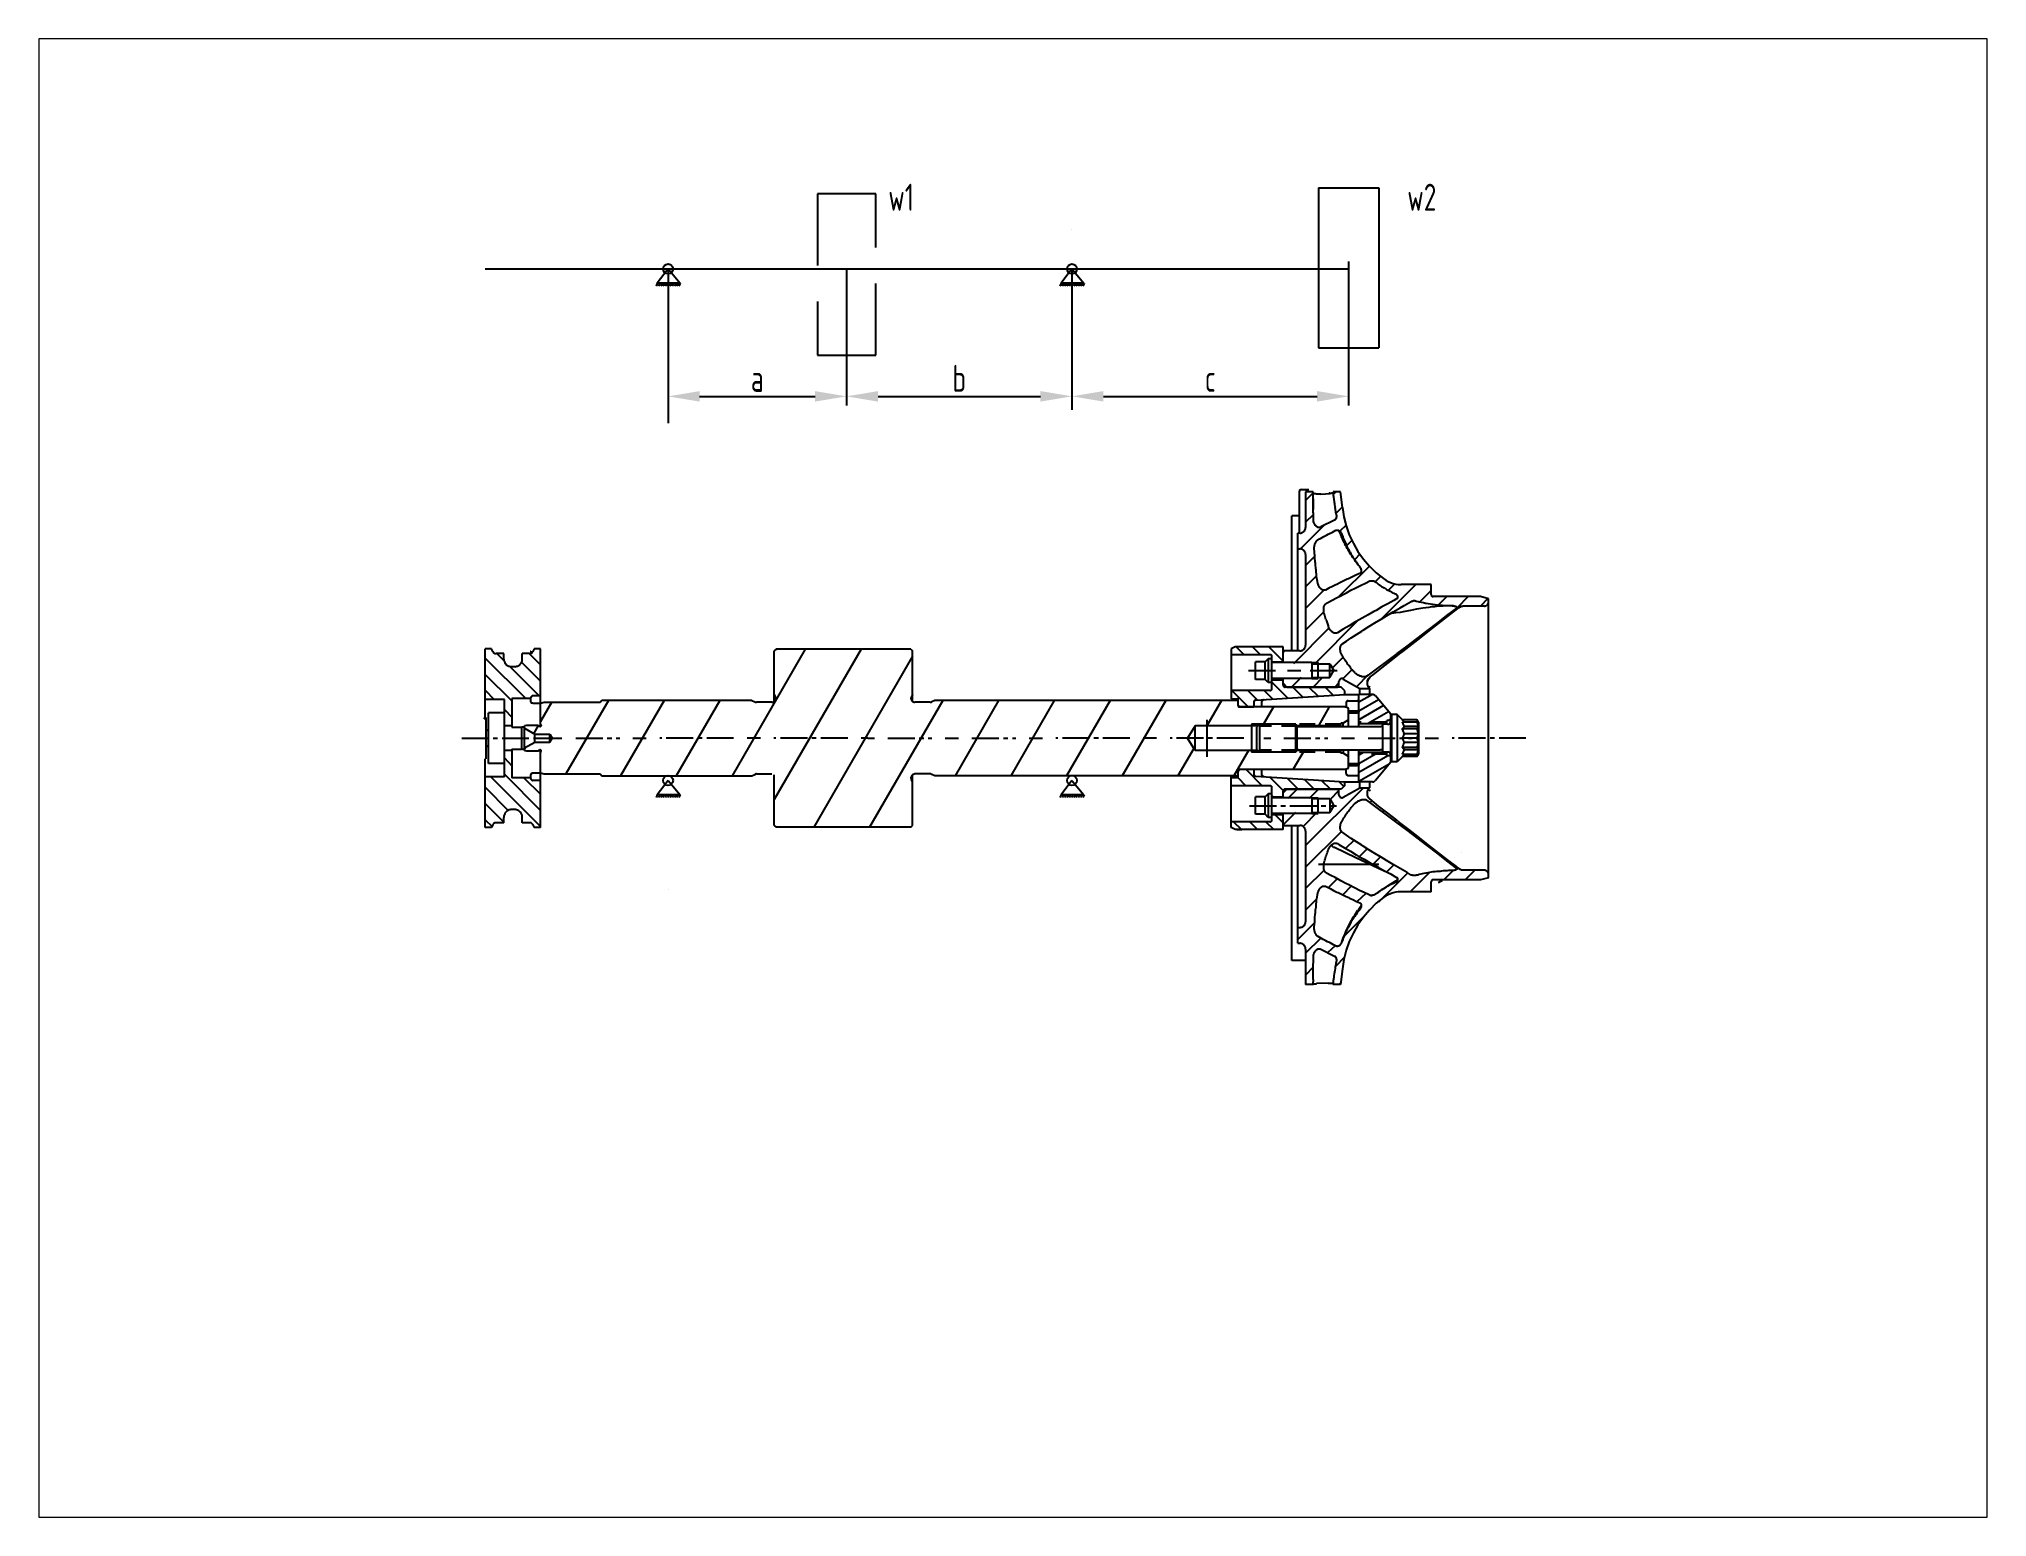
# Paper-space layout '布局1' of a CAD drawing. Header units: millimetres. Extents: x 26 to 231, y 20 to 176.
# The model-space entities are those that its viewports show. They can reach past a viewport. Long polylines and large blocks are cut down to what shows.
import ezdxf

# ---------------------------------------------------------------- set-up
doc = ezdxf.new("R2010")
doc.units = ezdxf.units.MM
doc.header["$PDMODE"] = 6
doc.header["$PDSIZE"] = 3
doc.linetypes.add('ACISOWELD', pattern=[3, 2, -1])
doc.linetypes.add('CENTER2', pattern=[1.125, 0.75, -0.125, 0.125, -0.125])
doc.layers.get('0').update_dxf_attribs({"linetype": 'CONTINUOUS'})
doc.layers.get('Defpoints').update_dxf_attribs({"linetype": 'CONTINUOUS'})
for name, color, linetype in [('BOARD', 3, 'CONTINUOUS'), ('CENTER', 1, 'CENTER2'), ('MAIN', 4, 'CONTINUOUS'), ('TEXT', 2, 'CONTINUOUS')]:
    doc.layers.add(name, color=color, linetype=linetype)
doc.styles.get("Standard").update_dxf_attribs({"font": 'gbenor.shx', "width": 0.8, "bigfont": 'gbcbig.shx'})
doc.dimstyles.new('AM_GB$0', dxfattribs={"dimtxt": 3.5, "dimasz": 3.5, "dimexe": 1, "dimexo": 1, "dimgap": 1.5, "dimtad": 1, "dimdsep": 46, "dimtxsty": 'Standard', "dimcen": 0, "dimclrd": 256, "dimclre": 256, "dimclrt": 2, "dimadec": 0, "dimazin": 2, "dimtp": 0.1, "dimtm": 0.1, "dimtfac": 0.71, "dimtdec": 3, "dimtmove": 0, "dimatfit": 3, "dimfxl": 1, "dimlwd": -1, "dimlwe": -1, "dimarcsym": 1})

psp = doc.layouts.new('布局1')

msp = doc.modelspace()

# ---------------------------------------------------------------- texts
at = {"char_height": 10.8, "attachment_point": 1}
for s, insert in [('w1', (7384380, 4595)), ('w2', (7384587.5, 4595))]:
    msp.add_mtext_dynamic_manual_height_columns(s, width=30, gutter_width=1.25, heights=[0], dxfattribs=dict(at, insert=insert))

# ---------------------------------------------------------------- blocks, each defined once
blk = doc.blocks.new('*D42')
at = {"linetype": 'ByBlock', "transparency": 16777216}
for p, q in [((7384291.96, 4557.37), (7384291.96, 4506.4)), ((7384363.32, 4557.37), (7384363.32, 4506.4)), ((7384304.56, 4510), (7384350.72, 4510))]:
    blk.add_line(p, q, dxfattribs=at)
at = {"transparency": 16777216}
for points in [[(7384304.56, 4512.1), (7384304.56, 4507.9), (7384291.96, 4510)], [(7384350.72, 4512.1), (7384350.72, 4507.9), (7384363.32, 4510)]]:
    blk.add_solid(points, dxfattribs=at)
at = {"layer": 'Defpoints', "color": 0, "transparency": 16777216}
for p in [(7384291.96, 4560.97), (7384363.32, 4560.97), (7384363.32, 4510)]:
    blk.add_point(p, dxfattribs=at)
at = {"color": 2, "transparency": 16777216, "insert": (7384327.64, 4517.2), "char_height": 10.8, "attachment_point": 5}
blk.add_mtext('a', dxfattribs=at)
blk = doc.blocks.new('*D43')
at = {"linetype": 'ByBlock', "transparency": 16777216}
for p, q in [((7384363.32, 4557.37), (7384363.32, 4506.4)), ((7384453.44, 4557.37), (7384453.44, 4506.4)), ((7384375.92, 4510), (7384440.84, 4510))]:
    blk.add_line(p, q, dxfattribs=at)
at = {"transparency": 16777216}
for points in [[(7384375.92, 4512.1), (7384375.92, 4507.9), (7384363.32, 4510)], [(7384440.84, 4512.1), (7384440.84, 4507.9), (7384453.44, 4510)]]:
    blk.add_solid(points, dxfattribs=at)
at = {"layer": 'Defpoints', "color": 0, "transparency": 16777216}
for p in [(7384363.32, 4560.97), (7384453.44, 4560.97), (7384453.44, 4510)]:
    blk.add_point(p, dxfattribs=at)
at = {"color": 2, "transparency": 16777216, "insert": (7384408.38, 4517.2), "char_height": 10.8, "attachment_point": 5}
blk.add_mtext('b', dxfattribs=at)
blk = doc.blocks.new('*D44')
at = {"linetype": 'ByBlock', "transparency": 16777216}
for p, q in [((7384453.44, 4557.37), (7384453.44, 4506.4)), ((7384564.05, 4563.9), (7384564.05, 4506.4)), ((7384466.04, 4510), (7384551.45, 4510))]:
    blk.add_line(p, q, dxfattribs=at)
at = {"transparency": 16777216}
for points in [[(7384466.04, 4512.1), (7384466.04, 4507.9), (7384453.44, 4510)], [(7384551.45, 4512.1), (7384551.45, 4507.9), (7384564.05, 4510)]]:
    blk.add_solid(points, dxfattribs=at)
at = {"layer": 'Defpoints', "color": 0, "transparency": 16777216}
for p in [(7384564.05, 4567.5), (7384453.44, 4560.97), (7384564.05, 4510)]:
    blk.add_point(p, dxfattribs=at)
at = {"color": 2, "transparency": 16777216, "insert": (7384508.74, 4517.2), "char_height": 10.8, "attachment_point": 5}
blk.add_mtext('c', dxfattribs=at)

# ---------------------------------------------------------------- dimensions: what is measured, and where the dimension line sits
for base, p1, p2, text, picture, middle in [((7384564.05, 4510), (7384453.44, 4560.97), (7384564.05, 4567.5), 'c', '*D44', (7384508.74, 4517.2)), ((7384363.32, 4510), (7384291.96, 4560.97), (7384363.32, 4560.97), 'a', '*D42', (7384327.64, 4517.2)), ((7384453.44, 4510), (7384363.32, 4560.97), (7384453.44, 4560.97), 'b', '*D43', (7384408.38, 4517.2))]:
    dim = msp.add_linear_dim(base=base, p1=p1, p2=p2, text=text, dimstyle='AM_GB$0', override={"dimscale": 3.6, "dimtxt": 3, "dimgap": 0.5, "dimdec": 1, "dimtdec": 1})
    dim.commit()
    dim.dimension.update_dxf_attribs({"geometry": picture, "text_midpoint": middle})

# ---------------------------------------------------------------- linework, layer by layer
at = {"linetype": 'ACISOWELD'}
for p, q in [((7384351.69, 4590.97), (7384351.69, 4526.44)), ((7384374.95, 4590.97), (7384351.69, 4590.97)), ((7384374.95, 4526.44), (7384374.95, 4590.97)), ((7384351.69, 4526.44), (7384374.95, 4526.44))]:
    msp.add_line(p, q, dxfattribs=at)
for p, q in [((7384551.96, 4593.36), (7384551.96, 4529.42)), ((7384551.96, 4593.36), (7384576.16, 4593.36)), ((7384576.16, 4593.36), (7384576.16, 4529.42)), ((7384453.44, 4576.63), (7384453.44, 4576.63)), ((7384218.88, 4560.97), (7384564.05, 4560.97)), ((7384291.96, 4560.97), (7384287.64, 4555.21)), ((7384291.96, 4560.97), (7384296.74, 4555.21)), ((7384291.96, 4560.97), (7384291.96, 4499.29)), ((7384363.32, 4560.97), (7384363.32, 4510)), ((7384453.44, 4560.97), (7384449.13, 4555.21)), ((7384453.44, 4560.97), (7384458.22, 4555.21)), ((7384453.44, 4560.97), (7384453.44, 4504.62)), ((7384287.64, 4555.21), (7384287.17, 4554.12)), ((7384296.74, 4555.21), (7384287.64, 4555.21)), ((7384288.56, 4555.21), (7384288.08, 4554.12)), ((7384289.47, 4555.21), (7384288.99, 4554.12)), ((7384290.38, 4555.21), (7384289.91, 4554.12)), ((7384291.29, 4555.21), (7384290.82, 4554.12)), ((7384292.21, 4555.21), (7384291.73, 4554.12)), ((7384293.12, 4555.21), (7384292.64, 4554.12)), ((7384294.03, 4555.21), (7384293.56, 4554.12)), ((7384294.94, 4555.21), (7384294.47, 4554.12)), ((7384295.86, 4555.21), (7384295.38, 4554.12)), ((7384296.77, 4555.21), (7384296.29, 4554.12)), ((7384449.13, 4555.21), (7384448.65, 4554.12)), ((7384458.22, 4555.21), (7384449.13, 4555.21)), ((7384450.04, 4555.21), (7384449.56, 4554.12)), ((7384450.95, 4555.21), (7384450.48, 4554.12)), ((7384451.86, 4555.21), (7384451.39, 4554.12)), ((7384452.78, 4555.21), (7384452.3, 4554.12)), ((7384453.69, 4555.21), (7384453.21, 4554.12)), ((7384454.6, 4555.21), (7384454.13, 4554.12)), ((7384455.51, 4555.21), (7384455.04, 4554.12)), ((7384456.43, 4555.21), (7384455.95, 4554.12)), ((7384457.34, 4555.21), (7384456.87, 4554.12)), ((7384458.25, 4555.21), (7384457.78, 4554.12)), ((7384551.96, 4529.42), (7384576.16, 4529.42)), ((7384517.14, 4409.04), (7384517.14, 4389)), ((7384291.96, 4356.4), (7384287.64, 4350.64)), ((7384291.96, 4356.4), (7384296.74, 4350.64)), ((7384453.44, 4356.4), (7384449.13, 4350.64)), ((7384453.44, 4356.4), (7384458.22, 4350.64)), ((7384287.64, 4350.64), (7384287.17, 4349.55)), ((7384296.74, 4350.64), (7384287.64, 4350.64)), ((7384288.56, 4350.64), (7384288.08, 4349.55)), ((7384289.47, 4350.64), (7384288.99, 4349.55)), ((7384290.38, 4350.64), (7384289.91, 4349.55)), ((7384291.29, 4350.64), (7384290.82, 4349.55)), ((7384292.21, 4350.64), (7384291.73, 4349.55)), ((7384293.12, 4350.64), (7384292.64, 4349.55)), ((7384294.03, 4350.64), (7384293.56, 4349.55)), ((7384294.94, 4350.64), (7384294.47, 4349.55)), ((7384295.86, 4350.64), (7384295.38, 4349.55)), ((7384296.77, 4350.64), (7384296.29, 4349.55)), ((7384449.13, 4350.64), (7384448.65, 4349.55)), ((7384458.22, 4350.64), (7384449.13, 4350.64)), ((7384450.04, 4350.64), (7384449.56, 4349.55)), ((7384450.95, 4350.64), (7384450.48, 4349.55)), ((7384451.86, 4350.64), (7384451.39, 4349.55)), ((7384452.78, 4350.64), (7384452.3, 4349.55)), ((7384453.69, 4350.64), (7384453.21, 4349.55)), ((7384454.6, 4350.64), (7384454.13, 4349.55)), ((7384455.51, 4350.64), (7384455.04, 4349.55)), ((7384456.43, 4350.64), (7384455.95, 4349.55)), ((7384457.34, 4350.64), (7384456.87, 4349.55)), ((7384458.25, 4350.64), (7384457.78, 4349.55)), ((7384551.96, 4322.89), (7384576.16, 4322.89)), ((7384291.96, 4312.71), (7384291.96, 4312.71))]:
    msp.add_line(p, q)
for centre in [(7384291.96, 4560.97), (7384453.44, 4560.97), (7384291.96, 4356.4), (7384453.44, 4356.4)]:
    msp.add_circle(centre, 1.96)
at = {"layer": 'BOARD'}
for points in [[(7384549.88, 4471.41), (7384546.86, 4468.3)], [(7384559.04, 4471.84), (7384557.92, 4470.81)], [(7384561.54, 4465.8), (7384559.04, 4463.29)], [(7384554.03, 4458.28), (7384544.7, 4448.95)], [(7384549.97, 4462.77), (7384546.86, 4459.66)], [(7384563.01, 4458.54), (7384560.51, 4456.12)], [(7384565.34, 4452.41), (7384563.27, 4450.25)], [(7384550.57, 4446.1), (7384546.86, 4442.39)], [(7384572.34, 4442.13), (7384560.16, 4429.95)], [(7384568.54, 4446.88), (7384566.47, 4444.81)], [(7384551.26, 4438.24), (7384546.86, 4433.84)], [(7384554.11, 4432.45), (7384546.86, 4425.2)], [(7384576.92, 4438.07), (7384574.67, 4435.82)], [(7384590.91, 4434.79), (7384577.09, 4420.96)], [(7384582.53, 4435.04), (7384579.94, 4432.45)], [(7384597.05, 4432.37), (7384592.55, 4427.88)], [(7384603.35, 4429.95), (7384599.98, 4426.67)], [(7384607.24, 4425.37), (7384605.08, 4423.12)], [(7384611.9, 4429.95), (7384607.41, 4425.46)], [(7384619.76, 4429.17), (7384616.74, 4426.15)], [(7384556.19, 4417.34), (7384542.02, 4403.08)], [(7384554.11, 4423.9), (7384546.86, 4416.56)], [(7384567.85, 4420.45), (7384550.57, 4403.08)], [(7384346.81, 4408.96), (7384317.52, 4358.25)], [(7384369.09, 4408.96), (7384334.37, 4348.75)], [(7384519.13, 4409.91), (7384522.33, 4406.71)], [(7384525.61, 4409.91), (7384528.81, 4406.71)], [(7384532.09, 4409.91), (7384537.88, 4404.12)], [(7384218.88, 4405.33), (7384235.03, 4389.18)], [(7384223.54, 4407.14), (7384226.39, 4404.29)], [(7384228.64, 4401.96), (7384240.47, 4390.21)], [(7384233.39, 4403.69), (7384240.91, 4396.17)], [(7384236.41, 4407.14), (7384240.91, 4402.65)], [(7384389.74, 4406.11), (7384350.26, 4337.7)], [(7384561.89, 4405.76), (7384557.57, 4401.44)], [(7384218.88, 4398.85), (7384229.5, 4388.23)], [(7384533.38, 4395.66), (7384539.69, 4389.35)], [(7384545.05, 4397.56), (7384541.24, 4393.76)], [(7384541.76, 4393.76), (7384545.74, 4389.78)], [(7384548.15, 4393.76), (7384551.87, 4390.13)], [(7384553.6, 4397.56), (7384549.88, 4393.76)], [(7384554.72, 4393.76), (7384557.92, 4390.56)], [(7384560.16, 4395.48), (7384558.52, 4393.76)], [(7384565.43, 4400.75), (7384561.72, 4397.04)], [(7384571.91, 4398.59), (7384567.24, 4393.84)], [(7384218.88, 4392.46), (7384222.42, 4388.83)], [(7384245.31, 4387.62), (7384240.91, 4380.02)], [(7384268.12, 4388.4), (7384251.1, 4359.03)], [(7384290.4, 4388.4), (7384272.95, 4358.25)], [(7384312.69, 4388.4), (7384295.24, 4358.25)], [(7384401.83, 4388.4), (7384372.55, 4337.7)], [(7384424.12, 4388.4), (7384406.67, 4358.25)], [(7384446.31, 4388.4), (7384428.95, 4358.25)], [(7384468.69, 4388.4), (7384451.24, 4358.25)], [(7384490.97, 4388.4), (7384473.52, 4358.25)], [(7384513.26, 4388.4), (7384507.38, 4378.29)], [(7384517.32, 4392.37), (7384523.88, 4385.81)], [(7384519.91, 4386.5), (7384520.6, 4385.81)], [(7384523.71, 4392.37), (7384527.51, 4388.66)], [(7384533.99, 4385.81), (7384529.67, 4378.29)], [(7384530.27, 4392.37), (7384533.56, 4389)], [(7384556.27, 4385.81), (7384551.96, 4378.29)], [(7384573.55, 4390.82), (7384568.19, 4387.71)], [(7384576.06, 4388.66), (7384568.19, 4384.17)], [(7384578.04, 4386.33), (7384568.19, 4380.63)], [(7384218.1, 4381.58), (7384219.05, 4380.63)], [(7384226.48, 4384.77), (7384229.5, 4381.75)], [(7384239.96, 4378.38), (7384238.23, 4375.27)], [(7384580.03, 4383.91), (7384571.56, 4379.07)], [(7384226.48, 4365.42), (7384229.5, 4362.31)], [(7384502.12, 4369.22), (7384495.81, 4358.25)], [(7384523.97, 4368.36), (7384518.1, 4358.25)], [(7384546.25, 4368.36), (7384541.85, 4360.93)], [(7384569.92, 4367.58), (7384568.19, 4366.55)], [(7384576.06, 4367.58), (7384568.19, 4363)], [(7384579.77, 4366.2), (7384568.19, 4359.55)], [(7384580.2, 4362.92), (7384568.19, 4356.01)], [(7384221.13, 4357.82), (7384240.91, 4337.95)], [(7384226.48, 4358.95), (7384240.91, 4344.43)], [(7384234.34, 4357.48), (7384240.91, 4350.91)], [(7384519.74, 4357.65), (7384523.02, 4354.28)], [(7384522.93, 4360.93), (7384529.5, 4354.28)], [(7384532.52, 4357.74), (7384537.88, 4352.38)], [(7384539.43, 4357.3), (7384543.84, 4352.9)], [(7384546.34, 4356.87), (7384550.31, 4352.9)], [(7384553.25, 4356.44), (7384556.79, 4352.9)], [(7384560.16, 4356.01), (7384562.15, 4354.02)], [(7384218.88, 4353.68), (7384227.95, 4344.43)], [(7384218.88, 4347.2), (7384226.31, 4339.68)], [(7384543.49, 4352.9), (7384539.69, 4349.18)], [(7384570.01, 4353.5), (7384546.86, 4330.35)], [(7384552.04, 4352.9), (7384548.33, 4349.18)], [(7384560.16, 4352.38), (7384556.71, 4348.84)], [(7384573.38, 4348.32), (7384572.6, 4347.54)], [(7384518.01, 4339.94), (7384521.2, 4336.75)], [(7384524.49, 4339.94), (7384527.6, 4336.75)], [(7384530.97, 4339.94), (7384534.16, 4336.75)], [(7384534.51, 4342.79), (7384537.88, 4339.51)], [(7384542.8, 4343.57), (7384537.88, 4338.65)], [(7384551.35, 4343.57), (7384545.82, 4337.95)], [(7384578.21, 4344.52), (7384577.61, 4343.92)], [(7384583.05, 4340.72), (7384582.45, 4340.2)], [(7384561.2, 4336.05), (7384546.86, 4321.8)], [(7384566.29, 4332.6), (7384562.84, 4329.23)], [(7384587.89, 4336.92), (7384587.46, 4336.49)], [(7384592.73, 4333.2), (7384592.29, 4332.77)], [(7384571.48, 4329.14), (7384568.37, 4326.03)], [(7384576.75, 4325.86), (7384573.81, 4322.93)], [(7384597.56, 4329.4), (7384597.13, 4329.06)], [(7384602.4, 4325.69), (7384602.06, 4325.26)], [(7384554.29, 4320.59), (7384546.86, 4313.16)], [(7384559.47, 4317.14), (7384555.84, 4313.51)], [(7384587.72, 4319.47), (7384575.97, 4307.72)], [(7384582.19, 4322.67), (7384579.34, 4319.82)], [(7384596.35, 4319.56), (7384588.67, 4311.87)], [(7384605.86, 4320.42), (7384602.06, 4316.71)], [(7384607.24, 4321.89), (7384606.98, 4321.63)], [(7384614.49, 4320.51), (7384610.69, 4316.71)], [(7384551.35, 4309.1), (7384546.86, 4304.53)], [(7384565.09, 4314.2), (7384561.72, 4310.75)], [(7384570.87, 4311.26), (7384567.5, 4307.98)], [(7384571.05, 4302.97), (7384562.32, 4294.16)], [(7384550.4, 4299.52), (7384543.75, 4292.87)], [(7384552.91, 4293.38), (7384546.86, 4287.34)], [(7384558.61, 4290.36), (7384555.76, 4287.6)], [(7384562.41, 4285.7), (7384558.78, 4281.98)], [(7384549.88, 4281.72), (7384546.86, 4278.61)]]:
    msp.add_lwpolyline(points, dxfattribs=at)
at = {"layer": 'CENTER'}
for points in [[(7384524.01, 4400.32), (7384535.92, 4400.32)], [(7384539.67, 4400.32), (7384544.98, 4400.32)], [(7384548.66, 4400.32), (7384560.38, 4400.32)], [(7384209.42, 4373.37), (7384238.95, 4373.37)], [(7384238.66, 4373.37), (7384249.66, 4373.37)], [(7384255.06, 4373.37), (7384272.61, 4373.37)], [(7384277.92, 4373.37), (7384283.23, 4373.37)], [(7384318.15, 4373.37), (7384288.63, 4373.37)], [(7384328.86, 4373.37), (7384323.55, 4373.37)], [(7384363.78, 4373.37), (7384334.26, 4373.37)], [(7384371.79, 4373.37), (7384369.09, 4373.37)], [(7384371.79, 4373.37), (7384374.49, 4373.37)], [(7384379.8, 4373.37), (7384397.35, 4373.37)], [(7384402.75, 4373.37), (7384408.06, 4373.37)], [(7384413.46, 4373.37), (7384431.01, 4373.37)], [(7384436.32, 4373.37), (7384441.63, 4373.37)], [(7384476.55, 4373.37), (7384447.03, 4373.37)], [(7384487.26, 4373.37), (7384481.95, 4373.37)], [(7384522.18, 4373.37), (7384492.66, 4373.37)], [(7384530.19, 4373.37), (7384532.89, 4373.37)], [(7384538.2, 4373.37), (7384555.75, 4373.37)], [(7384561.15, 4373.37), (7384566.46, 4373.37)], [(7384571.86, 4373.37), (7384589.41, 4373.37)], [(7384594.72, 4373.37), (7384600.03, 4373.37)], [(7384634.95, 4373.37), (7384605.43, 4373.37)], [(7384524.4, 4346.33), (7384559.21, 4346.33)]]:
    msp.add_lwpolyline(points, dxfattribs=at)
at = {"layer": 'MAIN'}
for points in [[(7384545.05, 4472.71), (7384544.96, 4472.71), (7384544.96, 4472.62), (7384544.87, 4472.62), (7384544.79, 4472.62), (7384544.7, 4472.53), (7384544.7, 4472.53), (7384544.61, 4472.53), (7384544.53, 4472.45), (7384544.44, 4472.45), (7384544.44, 4472.36), (7384544.44, 4472.27), (7384544.35, 4472.19), (7384544.35, 4472.19), (7384544.35, 4472.1), (7384544.35, 4472.01), (7384544.27, 4471.93), (7384544.27, 4471.84)], [(7384544.27, 4471.84), (7384544.27, 4455.34)], [(7384545.05, 4472.71), (7384548.15, 4472.71)], [(7384549.88, 4471.84), (7384546.86, 4471.84)], [(7384546.86, 4471.84), (7384546.86, 4457.59)], [(7384549.88, 4471.32), (7384549.88, 4471.41), (7384549.88, 4471.41), (7384549.88, 4471.5), (7384549.88, 4471.5), (7384549.88, 4471.58), (7384549.88, 4471.58), (7384549.88, 4471.76), (7384549.88, 4471.76), (7384549.88, 4471.84), (7384549.88, 4471.84)], [(7384550.31, 4471.15), (7384550.23, 4471.15), (7384550.14, 4471.15), (7384550.14, 4471.15), (7384550.14, 4471.15), (7384550.14, 4471.15), (7384550.14, 4471.15), (7384550.06, 4471.15), (7384550.06, 4471.15), (7384550.06, 4471.15), (7384550.06, 4471.15), (7384550.06, 4471.15), (7384549.97, 4471.15), (7384549.97, 4471.24), (7384549.97, 4471.24), (7384549.97, 4471.24), (7384549.97, 4471.24), (7384549.97, 4471.24), (7384549.97, 4471.24), (7384549.97, 4471.24), (7384549.97, 4471.24), (7384549.97, 4471.24), (7384549.97, 4471.24), (7384549.88, 4471.24), (7384549.88, 4471.24), (7384549.88, 4471.24), (7384549.88, 4471.24), (7384549.88, 4471.24), (7384549.88, 4471.24), (7384549.88, 4471.24), (7384549.88, 4471.24), (7384549.88, 4471.32), (7384549.88, 4471.32), (7384549.88, 4471.32)], [(7384549.88, 4470.81), (7384549.88, 4470.89), (7384549.88, 4470.89), (7384549.88, 4470.98), (7384549.88, 4470.98), (7384549.88, 4471.06), (7384549.88, 4471.15), (7384549.88, 4471.15), (7384549.88, 4471.24), (7384549.88, 4471.24), (7384549.88, 4471.32)], [(7384552.91, 4470.89), (7384552.73, 4470.89), (7384552.56, 4470.89), (7384552.39, 4470.89), (7384552.3, 4470.89), (7384552.21, 4470.89), (7384552.04, 4470.89), (7384551.87, 4470.89), (7384551.7, 4470.89), (7384551.61, 4470.89), (7384551.44, 4470.89), (7384551.26, 4470.89), (7384551.09, 4470.98), (7384551.09, 4470.98), (7384551.01, 4470.98), (7384550.92, 4470.98), (7384550.75, 4470.98), (7384550.66, 4470.98), (7384550.66, 4470.98), (7384550.57, 4470.98), (7384550.4, 4471.06), (7384550.31, 4471.06), (7384550.31, 4471.15)], [(7384552.91, 4470.89), (7384556.71, 4471.15)], [(7384556.36, 4471.41), (7384556.36, 4471.41), (7384556.36, 4471.41), (7384556.36, 4471.32), (7384556.36, 4471.32), (7384556.36, 4471.24), (7384556.36, 4471.24), (7384556.36, 4471.24), (7384556.36, 4471.24), (7384556.36, 4471.15), (7384556.36, 4471.15)], [(7384557.83, 4471.41), (7384557.83, 4471.41), (7384557.83, 4471.41), (7384557.74, 4471.41), (7384557.74, 4471.41), (7384557.74, 4471.41), (7384557.74, 4471.41), (7384557.74, 4471.41), (7384557.74, 4471.41), (7384557.74, 4471.32), (7384557.74, 4471.32), (7384557.74, 4471.32), (7384557.74, 4471.32), (7384557.66, 4471.32), (7384557.66, 4471.32), (7384557.66, 4471.24), (7384557.57, 4471.24), (7384557.57, 4471.24), (7384557.57, 4471.24), (7384557.48, 4471.24), (7384557.48, 4471.24), (7384557.4, 4471.24), (7384557.4, 4471.24), (7384557.31, 4471.24), (7384557.31, 4471.24), (7384557.14, 4471.24), (7384557.14, 4471.24), (7384557.05, 4471.15), (7384556.97, 4471.15), (7384556.97, 4471.15), (7384556.79, 4471.15), (7384556.71, 4471.15), (7384556.71, 4471.15)], [(7384560.85, 4471.84), (7384557.83, 4471.84)], [(7384557.83, 4471.84), (7384557.83, 4471.76), (7384557.83, 4471.58), (7384557.83, 4471.5), (7384557.92, 4471.32), (7384557.92, 4471.15), (7384557.92, 4470.98), (7384557.92, 4470.89), (7384557.92, 4470.81), (7384557.92, 4470.63), (7384557.92, 4470.46)], [(7384561.54, 4465.54), (7384560.85, 4471.84)], [(7384549.88, 4470.03), (7384549.88, 4470.03), (7384549.88, 4470.03), (7384549.88, 4470.2), (7384549.88, 4470.29), (7384549.88, 4470.29), (7384549.88, 4470.46), (7384549.88, 4470.55), (7384549.88, 4470.55), (7384549.88, 4470.63), (7384549.88, 4470.81), (7384549.88, 4470.89)], [(7384549.88, 4470.37), (7384549.88, 4470.46), (7384549.88, 4470.46), (7384549.88, 4470.55), (7384549.88, 4470.55), (7384549.88, 4470.63), (7384549.88, 4470.63), (7384549.88, 4470.72), (7384549.88, 4470.81), (7384549.88, 4470.81), (7384549.88, 4470.81)], [(7384549.88, 4469.08), (7384549.88, 4469.08), (7384549.88, 4469.25), (7384549.88, 4469.34), (7384549.88, 4469.51), (7384549.88, 4469.6), (7384549.88, 4469.68), (7384549.88, 4469.86), (7384549.88, 4470.03), (7384549.88, 4470.11), (7384549.88, 4470.29), (7384549.88, 4470.37)], [(7384549.88, 4468.56), (7384549.88, 4468.65), (7384549.88, 4468.82), (7384549.88, 4468.99), (7384549.88, 4469.08), (7384549.88, 4469.25), (7384549.88, 4469.42), (7384549.88, 4469.6), (7384549.88, 4469.68), (7384549.88, 4469.86), (7384549.88, 4470.03)], [(7384549.88, 4469.08), (7384549.88, 4464.76)], [(7384549.88, 4463.98), (7384549.88, 4464.41), (7384549.88, 4464.59), (7384549.88, 4465.1), (7384549.88, 4465.54), (7384549.88, 4465.97), (7384549.88, 4466.4), (7384549.88, 4466.83), (7384549.88, 4467.35), (7384549.88, 4467.61), (7384549.88, 4468.04), (7384549.88, 4468.56)], [(7384549.97, 4461.04), (7384549.97, 4461.04), (7384549.97, 4461.39), (7384549.97, 4461.48), (7384549.97, 4461.82), (7384549.97, 4462.17), (7384549.97, 4462.6), (7384549.97, 4462.94), (7384549.97, 4463.29), (7384549.88, 4463.64), (7384549.88, 4463.98), (7384549.88, 4464.41), (7384549.88, 4464.76)], [(7384549.97, 4462.86), (7384549.97, 4463.03), (7384549.97, 4463.12), (7384549.97, 4463.2), (7384549.97, 4463.29), (7384549.97, 4463.46), (7384549.88, 4463.55), (7384549.88, 4463.64), (7384549.88, 4463.81), (7384549.88, 4463.9), (7384549.88, 4463.98)], [(7384549.88, 4463.98), (7384549.88, 4463.98), (7384549.88, 4463.98), (7384549.88, 4463.98), (7384549.88, 4463.98), (7384549.88, 4463.98), (7384549.88, 4463.98), (7384549.88, 4463.98), (7384549.88, 4463.98), (7384549.88, 4463.98), (7384549.88, 4463.98)], [(7384557.92, 4470.46), (7384557.92, 4470.29), (7384558, 4469.94), (7384558, 4469.51), (7384558.09, 4468.99), (7384558.17, 4468.56), (7384558.26, 4468.04), (7384558.26, 4467.61), (7384558.35, 4467.18), (7384558.43, 4466.66), (7384558.52, 4466.23), (7384558.61, 4465.71)], [(7384559.12, 4462.86), (7384558.61, 4465.71)], [(7384561.54, 4465.54), (7384562.15, 4461.82), (7384563.1, 4458.19), (7384564.31, 4454.65), (7384565.95, 4451.2), (7384567.76, 4448), (7384570.01, 4444.89), (7384572.43, 4442.04), (7384575.11, 4439.45), (7384578.04, 4437.12)], [(7384544.27, 4462.25), (7384541.33, 4462.25)], [(7384541.33, 4425.97), (7384541.33, 4462.25)], [(7384544.53, 4455.34), (7384543.75, 4455.34)], [(7384543.75, 4408.27), (7384543.75, 4455.34)], [(7384544.53, 4455.34), (7384544.79, 4455.34), (7384544.96, 4455.34), (7384545.22, 4455.43), (7384545.39, 4455.52), (7384545.56, 4455.6), (7384545.74, 4455.69), (7384545.91, 4455.86), (7384546.08, 4455.95), (7384546.25, 4456.12), (7384546.34, 4456.29), (7384546.51, 4456.38), (7384546.6, 4456.64), (7384546.69, 4456.81), (7384546.77, 4456.98), (7384546.77, 4457.24), (7384546.86, 4457.42), (7384546.86, 4457.59)], [(7384549.97, 4462.69), (7384549.97, 4462.69), (7384549.97, 4462.69), (7384549.97, 4462.77), (7384549.97, 4462.77), (7384549.97, 4462.77), (7384549.97, 4462.86), (7384549.97, 4462.86), (7384549.97, 4462.86), (7384549.97, 4462.86), (7384549.97, 4462.86)], [(7384549.97, 4461.04), (7384549.97, 4462.69)], [(7384549.97, 4460.96), (7384549.97, 4461.04)], [(7384552.91, 4457.76), (7384552.91, 4457.76), (7384552.82, 4457.68), (7384552.82, 4457.59), (7384552.65, 4457.59), (7384552.65, 4457.59), (7384552.56, 4457.59), (7384552.47, 4457.59), (7384552.39, 4457.59), (7384552.3, 4457.59), (7384552.3, 4457.5), (7384552.21, 4457.59), (7384552.13, 4457.59), (7384552.04, 4457.59), (7384551.96, 4457.59), (7384551.87, 4457.59), (7384551.87, 4457.59), (7384551.78, 4457.59), (7384551.7, 4457.59), (7384551.7, 4457.68), (7384551.61, 4457.68), (7384551.52, 4457.76), (7384551.52, 4457.76), (7384551.35, 4457.85), (7384551.35, 4457.85), (7384551.26, 4457.93), (7384551.18, 4457.93), (7384551.18, 4457.93), (7384551.09, 4458.02), (7384551.01, 4458.11), (7384551.01, 4458.19), (7384550.92, 4458.19), (7384550.83, 4458.28), (7384550.75, 4458.37), (7384550.75, 4458.45), (7384550.66, 4458.45), (7384550.66, 4458.54), (7384550.57, 4458.71), (7384550.57, 4458.8), (7384550.49, 4458.89), (7384550.4, 4458.97), (7384550.4, 4459.06), (7384550.31, 4459.14), (7384550.31, 4459.32), (7384550.23, 4459.4), (7384550.14, 4459.49), (7384550.14, 4459.66), (7384550.06, 4459.75), (7384550.06, 4459.92), (7384550.06, 4460.09), (7384550.06, 4460.09), (7384550.06, 4460.18), (7384549.97, 4460.35), (7384549.97, 4460.44), (7384549.97, 4460.61), (7384549.97, 4460.7), (7384549.97, 4460.87), (7384549.97, 4460.96)], [(7384551.87, 4452.67), (7384552.04, 4452.84), (7384552.82, 4453.18), (7384553.51, 4453.53), (7384554.2, 4453.96), (7384554.46, 4454.05), (7384555.15, 4454.48), (7384555.84, 4454.83), (7384556.62, 4455.26), (7384556.79, 4455.34), (7384557.57, 4455.69), (7384558.26, 4456.12), (7384558.95, 4456.47)], [(7384558.35, 4460.44), (7384552.91, 4457.76)], [(7384559.12, 4462.86), (7384559.12, 4462.77), (7384559.12, 4462.69), (7384559.12, 4462.6), (7384559.21, 4462.51), (7384559.21, 4462.43), (7384559.21, 4462.34), (7384559.21, 4462.25), (7384559.21, 4462.25), (7384559.21, 4462.17), (7384559.21, 4462.08), (7384559.21, 4461.99), (7384559.21, 4461.91), (7384559.21, 4461.82), (7384559.21, 4461.74), (7384559.12, 4461.65), (7384559.12, 4461.65), (7384559.12, 4461.56), (7384559.04, 4461.48), (7384559.04, 4461.39), (7384559.04, 4461.39), (7384559.04, 4461.3), (7384559.04, 4461.22), (7384558.95, 4461.13), (7384558.95, 4461.13), (7384558.95, 4461.04), (7384558.95, 4461.04), (7384558.87, 4460.96), (7384558.87, 4460.96), (7384558.87, 4460.87), (7384558.87, 4460.79), (7384558.78, 4460.79), (7384558.69, 4460.79), (7384558.69, 4460.7), (7384558.69, 4460.7), (7384558.69, 4460.7), (7384558.61, 4460.61), (7384558.61, 4460.61), (7384558.61, 4460.61), (7384558.52, 4460.53), (7384558.52, 4460.53), (7384558.43, 4460.44), (7384558.35, 4460.44), (7384558.35, 4460.44)], [(7384558.95, 4456.47), (7384559.04, 4456.55), (7384559.04, 4456.55), (7384559.12, 4456.55), (7384559.21, 4456.55), (7384559.21, 4456.55), (7384559.3, 4456.55), (7384559.3, 4456.55), (7384559.3, 4456.55), (7384559.38, 4456.55), (7384559.47, 4456.55), (7384559.47, 4456.55), (7384559.56, 4456.55), (7384559.56, 4456.55), (7384559.64, 4456.55), (7384559.64, 4456.55), (7384559.73, 4456.55), (7384559.82, 4456.55), (7384559.82, 4456.55), (7384559.9, 4456.55), (7384559.9, 4456.55), (7384559.99, 4456.47), (7384559.99, 4456.47), (7384560.08, 4456.38), (7384560.16, 4456.38), (7384560.16, 4456.38), (7384560.25, 4456.29), (7384560.25, 4456.29), (7384560.25, 4456.29), (7384560.42, 4456.21), (7384560.42, 4456.21), (7384560.51, 4456.21), (7384560.51, 4456.12), (7384560.59, 4456.03), (7384560.59, 4455.95), (7384560.68, 4455.95), (7384560.77, 4455.95), (7384560.77, 4455.86), (7384560.85, 4455.78), (7384560.85, 4455.69), (7384560.94, 4455.6), (7384560.94, 4455.6), (7384561.03, 4455.43), (7384561.11, 4455.43), (7384561.11, 4455.34), (7384561.11, 4455.34), (7384561.2, 4455.26), (7384561.2, 4455.08), (7384561.2, 4455.08), (7384561.28, 4455), (7384561.37, 4454.91), (7384561.37, 4454.74), (7384561.37, 4454.74)], [(7384560.77, 4455.08), (7384560.25, 4456.29)], [(7384543.75, 4449.04), (7384544.53, 4449.04)], [(7384546.86, 4446.71), (7384546.86, 4446.96), (7384546.77, 4447.14), (7384546.77, 4447.4), (7384546.69, 4447.57), (7384546.6, 4447.74), (7384546.51, 4447.92), (7384546.34, 4448.09), (7384546.25, 4448.26), (7384546.08, 4448.43), (7384545.91, 4448.52), (7384545.74, 4448.69), (7384545.56, 4448.78), (7384545.39, 4448.87), (7384545.22, 4448.95), (7384544.96, 4448.95), (7384544.79, 4449.04), (7384544.53, 4449.04)], [(7384550.31, 4448.69), (7384550.31, 4448.87), (7384550.31, 4449.04), (7384550.31, 4449.21), (7384550.31, 4449.3), (7384550.31, 4449.47), (7384550.31, 4449.64), (7384550.31, 4449.73), (7384550.4, 4449.9), (7384550.4, 4449.99), (7384550.4, 4450.16), (7384550.4, 4450.33), (7384550.4, 4450.42), (7384550.4, 4450.51), (7384550.49, 4450.59), (7384550.57, 4450.77), (7384550.57, 4450.85), (7384550.57, 4450.94), (7384550.66, 4451.11), (7384550.66, 4451.2), (7384550.66, 4451.2), (7384550.75, 4451.28), (7384550.75, 4451.46), (7384550.83, 4451.54), (7384550.92, 4451.63), (7384550.92, 4451.72), (7384551.01, 4451.8), (7384551.01, 4451.89), (7384551.09, 4451.97), (7384551.09, 4452.06), (7384551.18, 4452.15), (7384551.26, 4452.23), (7384551.26, 4452.23), (7384551.35, 4452.32), (7384551.35, 4452.41), (7384551.44, 4452.41), (7384551.52, 4452.49), (7384551.61, 4452.49), (7384551.61, 4452.58), (7384551.7, 4452.58), (7384551.7, 4452.67), (7384551.87, 4452.67)], [(7384550.75, 4442.56), (7384550.75, 4442.56), (7384550.75, 4443.16), (7384550.66, 4443.77), (7384550.66, 4444.2), (7384550.57, 4444.89), (7384550.57, 4445.5), (7384550.57, 4446.1), (7384550.49, 4446.71), (7384550.4, 4446.88), (7384550.4, 4447.48), (7384550.4, 4448.09), (7384550.31, 4448.69)], [(7384560.77, 4455.08), (7384560.94, 4454.57)], [(7384568.37, 4442.04), (7384568.37, 4442.04), (7384567.85, 4442.65), (7384567.42, 4443.25), (7384567.33, 4443.34), (7384566.81, 4444.03), (7384566.47, 4444.63), (7384566.21, 4444.89), (7384565.78, 4445.5), (7384565.34, 4446.19), (7384564.91, 4446.79), (7384564.57, 4447.48), (7384564.31, 4447.92), (7384563.88, 4448.61), (7384563.53, 4449.21), (7384563.27, 4449.82), (7384562.84, 4450.42), (7384562.49, 4451.11), (7384562.32, 4451.54), (7384562.06, 4452.06), (7384561.8, 4452.75), (7384561.46, 4453.36), (7384561.11, 4454.05), (7384560.94, 4454.57)], [(7384561.37, 4454.74), (7384561.37, 4454.74)], [(7384561.37, 4454.74), (7384561.37, 4454.65), (7384561.72, 4453.96), (7384561.8, 4453.44), (7384562.15, 4452.75), (7384562.41, 4452.06), (7384562.75, 4451.37), (7384563.01, 4450.85), (7384563.27, 4450.16), (7384563.62, 4449.47), (7384563.96, 4448.87), (7384564.31, 4448.26), (7384564.65, 4447.66), (7384565, 4447.05), (7384565.34, 4446.45), (7384565.34, 4446.36), (7384565.69, 4445.76), (7384566.04, 4445.15), (7384566.47, 4444.63), (7384566.81, 4444.11), (7384567.16, 4443.68), (7384567.5, 4443.16), (7384567.94, 4442.56), (7384568.37, 4442.04)], [(7384546.86, 4446.71), (7384546.86, 4410.51)], [(7384550.83, 4442.3), (7384550.83, 4442.3), (7384550.83, 4442.3), (7384550.83, 4442.3), (7384550.83, 4442.39), (7384550.83, 4442.39), (7384550.83, 4442.39), (7384550.83, 4442.39), (7384550.75, 4442.47), (7384550.75, 4442.47), (7384550.75, 4442.56)], [(7384551.61, 4435.91), (7384551.61, 4435.99), (7384551.52, 4436.69), (7384551.35, 4437.29), (7384551.26, 4437.9), (7384551.26, 4438.33), (7384551.18, 4439.02), (7384551.09, 4439.62), (7384551.01, 4440.23), (7384551.01, 4440.83), (7384550.92, 4441), (7384550.92, 4441.61), (7384550.83, 4442.3)], [(7384568.37, 4442.04), (7384568.37, 4442.04), (7384568.45, 4441.95), (7384568.45, 4441.87), (7384568.54, 4441.78), (7384568.54, 4441.7), (7384568.63, 4441.61), (7384568.71, 4441.61), (7384568.71, 4441.52), (7384568.71, 4441.44), (7384568.8, 4441.35), (7384568.8, 4441.35), (7384568.89, 4441.26), (7384568.89, 4441.09), (7384568.89, 4441.09), (7384568.89, 4441), (7384568.97, 4441), (7384568.97, 4440.83), (7384569.06, 4440.75), (7384569.06, 4440.75), (7384569.06, 4440.66), (7384569.06, 4440.57), (7384569.06, 4440.49), (7384569.06, 4440.4), (7384569.06, 4440.4), (7384569.06, 4440.31), (7384569.06, 4440.23), (7384569.06, 4440.14), (7384569.06, 4440.14), (7384569.06, 4440.05), (7384569.06, 4440.05), (7384569.06, 4439.97), (7384569.06, 4439.88), (7384569.06, 4439.88), (7384569.06, 4439.8), (7384569.06, 4439.8), (7384569.06, 4439.71), (7384568.97, 4439.71), (7384568.97, 4439.62), (7384568.89, 4439.54), (7384568.89, 4439.54), (7384568.89, 4439.54), (7384568.89, 4439.45), (7384568.8, 4439.45), (7384568.8, 4439.36), (7384568.8, 4439.36), (7384568.71, 4439.36), (7384568.71, 4439.28), (7384568.71, 4439.28), (7384568.63, 4439.19), (7384568.54, 4439.19), (7384568.54, 4439.19), (7384568.54, 4439.19)], [(7384554.81, 4432.54), (7384554.81, 4432.54), (7384554.81, 4432.54), (7384554.72, 4432.54), (7384554.63, 4432.54), (7384554.55, 4432.45), (7384554.46, 4432.45), (7384554.46, 4432.45), (7384554.29, 4432.45), (7384554.29, 4432.45), (7384554.2, 4432.45), (7384554.11, 4432.45), (7384554.11, 4432.45), (7384553.94, 4432.45), (7384553.94, 4432.45), (7384553.86, 4432.45), (7384553.86, 4432.45), (7384553.77, 4432.54), (7384553.68, 4432.54), (7384553.6, 4432.54), (7384553.51, 4432.63), (7384553.51, 4432.71), (7384553.34, 4432.71), (7384553.34, 4432.71), (7384553.25, 4432.8), (7384553.16, 4432.8), (7384553.08, 4432.89), (7384552.99, 4432.97), (7384552.91, 4433.06), (7384552.91, 4433.14), (7384552.82, 4433.14), (7384552.82, 4433.23), (7384552.65, 4433.32), (7384552.65, 4433.4), (7384552.56, 4433.49), (7384552.47, 4433.58), (7384552.39, 4433.66), (7384552.3, 4433.75), (7384552.3, 4433.84), (7384552.21, 4434.01), (7384552.13, 4434.09), (7384552.04, 4434.27), (7384552.04, 4434.35), (7384551.96, 4434.44), (7384551.96, 4434.61), (7384551.87, 4434.7), (7384551.87, 4434.87), (7384551.78, 4435.04), (7384551.78, 4435.04), (7384551.7, 4435.22), (7384551.7, 4435.39), (7384551.61, 4435.56), (7384551.61, 4435.65), (7384551.61, 4435.82), (7384551.61, 4435.91)], [(7384568.54, 4439.19), (7384568.11, 4439.02), (7384566.73, 4438.33), (7384565.34, 4437.64), (7384563.96, 4437.03), (7384563.44, 4436.86), (7384562.15, 4436.17), (7384560.77, 4435.56), (7384559.38, 4434.79), (7384558.95, 4434.61), (7384557.57, 4433.92), (7384556.19, 4433.32), (7384554.81, 4432.54)], [(7384555.15, 4427.27), (7384555.76, 4427.62), (7384557.48, 4428.57), (7384559.21, 4429.43), (7384560.94, 4430.29), (7384561.54, 4430.64), (7384563.27, 4431.5), (7384565, 4432.45), (7384566.73, 4433.32), (7384567.24, 4433.58), (7384569.06, 4434.44), (7384570.79, 4435.3), (7384572.51, 4436.17)], [(7384572.51, 4436.17), (7384572.6, 4436.17), (7384572.6, 4436.17), (7384572.6, 4436.25), (7384572.69, 4436.25), (7384572.69, 4436.25), (7384572.77, 4436.25), (7384572.86, 4436.25), (7384572.95, 4436.25), (7384572.95, 4436.25), (7384572.95, 4436.25), (7384573.03, 4436.25), (7384573.12, 4436.25), (7384573.2, 4436.25), (7384573.2, 4436.25), (7384573.29, 4436.25), (7384573.38, 4436.25), (7384573.46, 4436.25), (7384573.46, 4436.25), (7384573.55, 4436.25), (7384573.64, 4436.25), (7384573.72, 4436.25), (7384573.81, 4436.17), (7384573.9, 4436.17), (7384573.9, 4436.17), (7384573.9, 4436.17), (7384574.07, 4436.17), (7384574.07, 4436.08), (7384574.15, 4436.08), (7384574.24, 4435.99), (7384574.33, 4435.99), (7384574.41, 4435.99), (7384574.5, 4435.91), (7384574.59, 4435.91), (7384574.67, 4435.82), (7384574.76, 4435.74), (7384574.85, 4435.74), (7384574.85, 4435.65), (7384575.02, 4435.65), (7384575.02, 4435.56), (7384575.11, 4435.56)], [(7384575.11, 4435.56), (7384575.45, 4435.3), (7384575.88, 4434.96), (7384576.31, 4434.61), (7384576.75, 4434.35), (7384576.83, 4434.35), (7384577.26, 4434.01), (7384577.7, 4433.75), (7384578.21, 4433.49), (7384578.65, 4433.14), (7384579.08, 4432.89), (7384579.25, 4432.8), (7384579.68, 4432.54), (7384580.11, 4432.37), (7384580.63, 4432.11), (7384581.07, 4431.85), (7384581.58, 4431.59), (7384581.67, 4431.5), (7384582.19, 4431.24), (7384582.53, 4431.07)], [(7384578.04, 4437.12), (7384578.91, 4436.51), (7384579.86, 4435.99), (7384580.81, 4435.56), (7384581.84, 4435.22), (7384582.88, 4434.96), (7384583.92, 4434.79), (7384585.04, 4434.79)], [(7384597.05, 4434.79), (7384585.04, 4434.79)], [(7384597.05, 4430.73), (7384597.05, 4434.79)], [(7384541.33, 4408.27), (7384541.33, 4425.97)], [(7384554.37, 4422.87), (7384554.37, 4422.87), (7384554.29, 4422.95), (7384554.29, 4423.12), (7384554.2, 4423.3), (7384554.2, 4423.47), (7384554.2, 4423.64), (7384554.11, 4423.82), (7384554.11, 4423.82), (7384554.11, 4423.99), (7384554.11, 4424.16), (7384554.11, 4424.25), (7384554.11, 4424.42), (7384554.11, 4424.59), (7384554.11, 4424.77), (7384554.11, 4424.77), (7384554.11, 4424.94), (7384554.11, 4425.11), (7384554.11, 4425.2), (7384554.11, 4425.37), (7384554.11, 4425.46), (7384554.2, 4425.54), (7384554.2, 4425.72), (7384554.2, 4425.8), (7384554.2, 4425.89), (7384554.29, 4426.06), (7384554.29, 4426.15), (7384554.29, 4426.23), (7384554.37, 4426.32), (7384554.37, 4426.41), (7384554.46, 4426.41), (7384554.46, 4426.49), (7384554.55, 4426.67), (7384554.55, 4426.67), (7384554.63, 4426.75), (7384554.72, 4426.84), (7384554.72, 4426.84), (7384554.72, 4426.84), (7384554.81, 4427.01), (7384554.81, 4427.01), (7384554.89, 4427.1), (7384554.89, 4427.1), (7384555.07, 4427.18), (7384555.07, 4427.18), (7384555.15, 4427.27), (7384555.15, 4427.27)], [(7384583.22, 4429), (7384582.1, 4428.39), (7384579.68, 4427.1), (7384577.35, 4425.8), (7384575.02, 4424.42), (7384574.15, 4423.99), (7384571.82, 4422.69), (7384569.49, 4421.31), (7384567.07, 4419.93), (7384566.55, 4419.67), (7384564.22, 4418.29), (7384561.89, 4416.91), (7384559.56, 4415.44)], [(7384561.37, 4410.86), (7384563.27, 4412.07), (7384565.09, 4413.45), (7384567.16, 4414.75), (7384569.32, 4416.13), (7384569.92, 4416.56), (7384572.17, 4417.94), (7384574.5, 4419.5), (7384577.01, 4420.96), (7384579.16, 4422.26), (7384581.84, 4423.82), (7384584.61, 4425.46), (7384586.25, 4426.41), (7384589.1, 4427.96)], [(7384572.6, 4397.82), (7384573.81, 4398.68), (7384577.35, 4401.44), (7384580.89, 4404.29), (7384584.43, 4407.06), (7384585.73, 4408.01), (7384589.27, 4410.77), (7384592.9, 4413.62), (7384596.44, 4416.39), (7384597.56, 4417.25), (7384601.19, 4420.1), (7384604.73, 4422.87), (7384608.27, 4425.63)], [(7384606.2, 4426.15), (7384605.86, 4426.23), (7384604.65, 4426.23), (7384604.3, 4426.23), (7384603.26, 4426.23), (7384602.75, 4426.23), (7384601.8, 4426.15), (7384600.85, 4426.15), (7384600.15, 4426.06), (7384599.03, 4425.97), (7384598.34, 4425.89), (7384597.13, 4425.8), (7384596.18, 4425.63), (7384594.89, 4425.46), (7384593.76, 4425.28), (7384592.12, 4425.02), (7384591.17, 4424.85), (7384588.75, 4424.42), (7384586.59, 4423.99), (7384584.61, 4423.64), (7384582.88, 4423.47), (7384581.32, 4423.21), (7384580.55, 4423.04)], [(7384582.53, 4431.07), (7384582.62, 4431.07), (7384582.71, 4431.07), (7384582.71, 4430.98), (7384582.79, 4430.98), (7384582.88, 4430.98), (7384582.97, 4430.9), (7384582.97, 4430.9), (7384583.05, 4430.9), (7384583.05, 4430.81), (7384583.14, 4430.81), (7384583.14, 4430.73), (7384583.22, 4430.64), (7384583.22, 4430.64), (7384583.31, 4430.64), (7384583.31, 4430.64), (7384583.31, 4430.55), (7384583.4, 4430.55), (7384583.4, 4430.47), (7384583.4, 4430.47), (7384583.48, 4430.38), (7384583.48, 4430.29), (7384583.48, 4430.29), (7384583.48, 4430.29), (7384583.57, 4430.21), (7384583.57, 4430.21), (7384583.66, 4430.21), (7384583.66, 4430.12), (7384583.66, 4430.03), (7384583.66, 4430.03), (7384583.66, 4429.95), (7384583.66, 4429.95), (7384583.66, 4429.95), (7384583.66, 4429.86), (7384583.66, 4429.86), (7384583.66, 4429.78), (7384583.66, 4429.78), (7384583.66, 4429.69), (7384583.66, 4429.69), (7384583.66, 4429.6), (7384583.66, 4429.6), (7384583.66, 4429.6), (7384583.66, 4429.52), (7384583.66, 4429.52), (7384583.66, 4429.43), (7384583.66, 4429.43), (7384583.66, 4429.34), (7384583.66, 4429.34), (7384583.57, 4429.34), (7384583.57, 4429.26), (7384583.48, 4429.26), (7384583.48, 4429.26), (7384583.48, 4429.17), (7384583.48, 4429.17), (7384583.4, 4429.08), (7384583.4, 4429.08), (7384583.4, 4429.08), (7384583.31, 4429), (7384583.31, 4429), (7384583.31, 4429), (7384583.22, 4429), (7384583.22, 4429)], [(7384583.4, 4407.14), (7384587.46, 4410.17), (7384591.43, 4413.19), (7384595.4, 4416.21), (7384599.38, 4419.24), (7384603.35, 4422.35), (7384607.32, 4425.37)], [(7384589.1, 4427.96), (7384589.18, 4428.05), (7384589.18, 4428.05), (7384589.27, 4428.05), (7384589.36, 4428.05), (7384589.36, 4428.13), (7384589.44, 4428.13), (7384589.44, 4428.13), (7384589.53, 4428.13), (7384589.53, 4428.13), (7384589.7, 4428.13), (7384589.7, 4428.13), (7384589.7, 4428.22), (7384589.79, 4428.22), (7384589.88, 4428.22), (7384589.96, 4428.22), (7384589.96, 4428.22), (7384590.05, 4428.31), (7384590.13, 4428.31), (7384590.13, 4428.31), (7384590.22, 4428.31), (7384590.31, 4428.31), (7384590.31, 4428.31), (7384590.39, 4428.31), (7384590.48, 4428.31), (7384590.48, 4428.31), (7384590.57, 4428.22), (7384590.65, 4428.22), (7384590.74, 4428.22), (7384590.83, 4428.22), (7384590.91, 4428.22), (7384590.91, 4428.13), (7384591, 4428.13), (7384591, 4428.13)], [(7384591, 4428.13), (7384591.86, 4427.96), (7384592.29, 4427.88), (7384593.07, 4427.7), (7384593.94, 4427.53), (7384594.8, 4427.36), (7384595.06, 4427.36), (7384595.84, 4427.18), (7384596.79, 4427.01), (7384597.65, 4426.84), (7384597.74, 4426.84), (7384598.69, 4426.75), (7384599.64, 4426.67), (7384600.59, 4426.49), (7384600.59, 4426.49), (7384601.54, 4426.49), (7384602.49, 4426.41), (7384603.44, 4426.32), (7384604.39, 4426.32), (7384605.42, 4426.23), (7384606.2, 4426.15)], [(7384597.05, 4430.73), (7384597.05, 4430.64), (7384597.13, 4430.55), (7384597.13, 4430.55), (7384597.13, 4430.47), (7384597.13, 4430.47), (7384597.13, 4430.29), (7384597.22, 4430.29), (7384597.3, 4430.21), (7384597.3, 4430.21), (7384597.39, 4430.12), (7384597.39, 4430.03), (7384597.48, 4430.03), (7384597.56, 4430.03), (7384597.56, 4430.03), (7384597.65, 4429.95), (7384597.74, 4429.95), (7384597.74, 4429.95), (7384597.91, 4429.95)], [(7384616.83, 4429.95), (7384597.91, 4429.95)], [(7384606.37, 4426.15), (7384606.37, 4426.15), (7384606.29, 4426.15), (7384606.29, 4426.15), (7384606.29, 4426.15), (7384606.29, 4426.15), (7384606.2, 4426.15)], [(7384606.37, 4426.15), (7384606.37, 4426.15), (7384606.46, 4426.15), (7384606.46, 4426.15), (7384606.46, 4426.15), (7384606.46, 4426.15), (7384606.46, 4426.15), (7384606.55, 4426.15), (7384606.55, 4426.15), (7384606.55, 4426.15), (7384606.55, 4426.15)], [(7384606.55, 4426.15), (7384606.63, 4426.15), (7384606.63, 4426.15), (7384606.63, 4426.15), (7384606.72, 4426.06), (7384606.72, 4426.06), (7384606.81, 4426.06), (7384606.81, 4426.06), (7384606.89, 4426.06), (7384606.89, 4426.06), (7384606.89, 4425.97), (7384606.98, 4425.97), (7384606.98, 4425.89), (7384606.98, 4425.89), (7384606.98, 4425.89), (7384607.07, 4425.89), (7384607.15, 4425.89), (7384607.15, 4425.89), (7384607.15, 4425.8), (7384607.24, 4425.8), (7384607.24, 4425.8), (7384607.24, 4425.8), (7384607.24, 4425.8), (7384607.32, 4425.72), (7384607.32, 4425.72), (7384607.41, 4425.72), (7384607.41, 4425.72), (7384607.41, 4425.72), (7384607.41, 4425.63), (7384607.41, 4425.63), (7384607.41, 4425.63), (7384607.41, 4425.63), (7384607.41, 4425.54), (7384607.41, 4425.54), (7384607.41, 4425.54), (7384607.5, 4425.54), (7384607.5, 4425.54), (7384607.5, 4425.54), (7384607.5, 4425.54), (7384607.5, 4425.54), (7384607.5, 4425.54), (7384607.5, 4425.46), (7384607.5, 4425.46), (7384607.41, 4425.46), (7384607.41, 4425.46), (7384607.41, 4425.46), (7384607.41, 4425.46), (7384607.41, 4425.46), (7384607.41, 4425.46), (7384607.41, 4425.46), (7384607.41, 4425.46), (7384607.41, 4425.37), (7384607.41, 4425.37), (7384607.41, 4425.37), (7384607.32, 4425.37)], [(7384608.27, 4425.63), (7384608.36, 4425.63), (7384608.36, 4425.63), (7384608.36, 4425.72), (7384608.36, 4425.72), (7384608.36, 4425.72), (7384608.36, 4425.72), (7384608.45, 4425.72), (7384608.45, 4425.72), (7384608.45, 4425.72), (7384608.45, 4425.72), (7384608.45, 4425.72), (7384608.53, 4425.8), (7384608.53, 4425.8), (7384608.53, 4425.8), (7384608.62, 4425.8), (7384608.62, 4425.8), (7384608.71, 4425.8), (7384608.71, 4425.89), (7384608.71, 4425.89)], [(7384608.71, 4425.89), (7384608.71, 4425.89), (7384608.79, 4425.89), (7384608.79, 4425.89), (7384608.88, 4425.89), (7384608.88, 4425.97), (7384608.88, 4425.97), (7384608.97, 4425.97), (7384609.05, 4426.06), (7384609.05, 4426.06), (7384609.05, 4426.06), (7384609.14, 4426.06), (7384609.14, 4426.06), (7384609.22, 4426.06), (7384609.22, 4426.06), (7384609.31, 4426.06), (7384609.31, 4426.06), (7384609.31, 4426.15), (7384609.4, 4426.15), (7384609.4, 4426.15)], [(7384609.31, 4425.89), (7384609.31, 4425.97), (7384609.4, 4426.06), (7384609.57, 4426.06), (7384609.66, 4426.15)], [(7384609.4, 4426.15), (7384609.4, 4426.15), (7384609.4, 4426.15), (7384609.48, 4426.15), (7384609.48, 4426.15), (7384609.48, 4426.15), (7384609.48, 4426.15), (7384609.57, 4426.15), (7384609.57, 4426.15), (7384609.66, 4426.15), (7384609.66, 4426.15), (7384609.66, 4426.15), (7384609.66, 4426.15), (7384609.74, 4426.15), (7384609.74, 4426.15)], [(7384618.38, 4426.15), (7384609.74, 4426.15)], [(7384619.94, 4429.08), (7384616.83, 4429.95)], [(7384618.38, 4426.15), (7384618.55, 4426.15), (7384618.64, 4426.15), (7384618.81, 4426.23), (7384618.9, 4426.23), (7384619.07, 4426.32), (7384619.16, 4426.41), (7384619.24, 4426.41), (7384619.33, 4426.49), (7384619.5, 4426.58), (7384619.59, 4426.67), (7384619.68, 4426.84), (7384619.68, 4426.93), (7384619.76, 4427.01), (7384619.85, 4427.18), (7384619.85, 4427.27), (7384619.94, 4427.44), (7384619.94, 4427.53), (7384619.94, 4427.7)], [(7384619.94, 4317.48), (7384619.94, 4429.08)], [(7384554.98, 4420.79), (7384554.37, 4422.87)], [(7384554.98, 4420.79), (7384555.15, 4420.19)], [(7384555.15, 4420.19), (7384555.84, 4418.2)], [(7384555.84, 4418.2), (7384555.84, 4418.03)], [(7384555.84, 4418.2), (7384555.84, 4418.03)], [(7384559.56, 4415.44), (7384559.56, 4415.44), (7384559.47, 4415.44), (7384559.38, 4415.35), (7384559.3, 4415.35), (7384559.3, 4415.35), (7384559.21, 4415.35), (7384559.12, 4415.35), (7384559.04, 4415.26), (7384559.04, 4415.26), (7384558.95, 4415.26), (7384558.87, 4415.26), (7384558.78, 4415.26), (7384558.69, 4415.26), (7384558.61, 4415.26), (7384558.52, 4415.35), (7384558.52, 4415.35), (7384558.43, 4415.35), (7384558.35, 4415.35), (7384558.26, 4415.35), (7384558.17, 4415.44), (7384558.09, 4415.44), (7384558, 4415.44), (7384557.92, 4415.52), (7384557.92, 4415.52), (7384557.74, 4415.61), (7384557.74, 4415.61), (7384557.66, 4415.7), (7384557.57, 4415.78), (7384557.4, 4415.87), (7384557.4, 4415.87), (7384557.31, 4415.95), (7384557.22, 4416.04), (7384557.14, 4416.13), (7384557.05, 4416.21), (7384556.97, 4416.3), (7384556.88, 4416.39), (7384556.79, 4416.47), (7384556.71, 4416.56), (7384556.71, 4416.65), (7384556.62, 4416.73), (7384556.53, 4416.82), (7384556.45, 4416.99), (7384556.36, 4417.08), (7384556.27, 4417.25), (7384556.27, 4417.25), (7384556.19, 4417.34), (7384556.1, 4417.51), (7384556.1, 4417.6), (7384556.02, 4417.77), (7384556.02, 4417.86), (7384555.93, 4418.03), (7384555.84, 4418.03)], [(7384218.88, 4381.58), (7384218.88, 4409.04)], [(7384221.38, 4409.04), (7384218.88, 4409.04)], [(7384221.82, 4408.01), (7384221.38, 4409.04)], [(7384238.4, 4409.04), (7384237.88, 4408.01)], [(7384240.91, 4409.04), (7384238.4, 4409.04)], [(7384240.91, 4378.98), (7384240.91, 4409.04)], [(7384335.15, 4408.96), (7384334.37, 4408.27)], [(7384388.96, 4408.96), (7384335.15, 4408.96)], [(7384388.96, 4408.96), (7384389.74, 4408.27)], [(7384518.7, 4409.91), (7384517.14, 4409.04)], [(7384537.88, 4409.91), (7384518.7, 4409.91)], [(7384537.88, 4403.52), (7384537.88, 4409.91)], [(7384544.53, 4408.27), (7384544.79, 4408.27), (7384544.96, 4408.27), (7384545.22, 4408.35), (7384545.39, 4408.35), (7384545.56, 4408.44), (7384545.74, 4408.61), (7384545.91, 4408.7), (7384546.08, 4408.87), (7384546.25, 4408.96), (7384546.34, 4409.22), (7384546.51, 4409.3), (7384546.6, 4409.56), (7384546.69, 4409.74), (7384546.77, 4409.91), (7384546.77, 4410.17), (7384546.86, 4410.34), (7384546.86, 4410.51)], [(7384561.54, 4406.19), (7384561.54, 4406.28), (7384561.46, 4406.45), (7384561.37, 4406.54), (7384561.28, 4406.71), (7384561.2, 4406.89), (7384561.11, 4407.06), (7384561.11, 4407.06), (7384561.11, 4407.23), (7384560.94, 4407.4), (7384560.94, 4407.49), (7384560.85, 4407.66), (7384560.85, 4407.84), (7384560.85, 4407.92), (7384560.77, 4408.01), (7384560.77, 4408.18), (7384560.77, 4408.27), (7384560.77, 4408.44), (7384560.68, 4408.53), (7384560.68, 4408.61), (7384560.68, 4408.79), (7384560.68, 4408.87), (7384560.68, 4409.04), (7384560.68, 4409.13), (7384560.68, 4409.22), (7384560.68, 4409.3), (7384560.68, 4409.39), (7384560.68, 4409.48), (7384560.68, 4409.56), (7384560.77, 4409.65), (7384560.77, 4409.82), (7384560.77, 4409.91), (7384560.77, 4409.91), (7384560.85, 4409.99), (7384560.85, 4410.17), (7384560.85, 4410.17), (7384560.94, 4410.25), (7384560.94, 4410.34), (7384560.94, 4410.34), (7384561.03, 4410.43), (7384561.11, 4410.51), (7384561.11, 4410.6), (7384561.2, 4410.6), (7384561.2, 4410.69), (7384561.28, 4410.77), (7384561.37, 4410.77), (7384561.37, 4410.86)], [(7384221.82, 4408.01), (7384221.9, 4407.92), (7384221.99, 4407.75), (7384222.08, 4407.66), (7384222.16, 4407.49), (7384222.25, 4407.49), (7384222.33, 4407.4), (7384222.51, 4407.32), (7384222.59, 4407.23), (7384222.68, 4407.14), (7384222.85, 4407.14), (7384222.94, 4407.14), (7384223.11, 4407.14), (7384223.28, 4407.14)], [(7384226.31, 4407.14), (7384223.28, 4407.14)], [(7384226.31, 4404.9), (7384226.31, 4407.14)], [(7384226.31, 4404.9), (7384226.31, 4404.64), (7384226.31, 4404.38), (7384226.39, 4404.12), (7384226.48, 4403.86), (7384226.65, 4403.6), (7384226.74, 4403.34), (7384226.91, 4403.17), (7384227.09, 4402.91), (7384227.26, 4402.65), (7384227.52, 4402.57), (7384227.78, 4402.39), (7384227.95, 4402.22), (7384228.21, 4402.05), (7384228.47, 4402.05), (7384228.81, 4401.96), (7384229.07, 4401.96), (7384229.33, 4401.88)], [(7384230.63, 4401.88), (7384229.33, 4401.88)], [(7384230.63, 4401.88), (7384230.89, 4401.96), (7384231.23, 4401.96), (7384231.4, 4402.05), (7384231.75, 4402.05), (7384232.01, 4402.22), (7384232.27, 4402.39), (7384232.44, 4402.57), (7384232.7, 4402.65), (7384232.87, 4402.91), (7384233.05, 4403.17), (7384233.22, 4403.34), (7384233.3, 4403.6), (7384233.48, 4403.86), (7384233.56, 4404.12), (7384233.56, 4404.38), (7384233.65, 4404.64), (7384233.65, 4404.9)], [(7384233.65, 4404.9), (7384233.65, 4407.14)], [(7384236.5, 4407.14), (7384233.65, 4407.14)], [(7384236.5, 4407.14), (7384236.67, 4407.14), (7384236.76, 4407.14), (7384236.93, 4407.14), (7384237.02, 4407.14), (7384237.19, 4407.23), (7384237.28, 4407.32), (7384237.36, 4407.4), (7384237.45, 4407.49), (7384237.62, 4407.49), (7384237.71, 4407.66), (7384237.8, 4407.75), (7384237.88, 4407.92), (7384237.88, 4408.01)], [(7384236.93, 4407.92), (7384236.76, 4407.92)], [(7384236.93, 4407.92), (7384237.88, 4407.75)], [(7384334.37, 4387.97), (7384334.37, 4408.27)], [(7384389.74, 4387.97), (7384389.74, 4408.27)], [(7384532.61, 4406.71), (7384517.14, 4406.71)], [(7384530.62, 4403.86), (7384526.82, 4403.86)], [(7384526.82, 4396.78), (7384526.82, 4403.86)], [(7384531.92, 4405.07), (7384530.62, 4403.86)], [(7384530.62, 4396.78), (7384530.62, 4403.86)], [(7384533.38, 4405.07), (7384531.92, 4405.07)], [(7384531.92, 4405.07), (7384531.92, 4395.57)], [(7384533.38, 4406.02), (7384533.38, 4406.02), (7384533.38, 4406.11), (7384533.38, 4406.19), (7384533.3, 4406.19), (7384533.3, 4406.28), (7384533.3, 4406.37), (7384533.21, 4406.45), (7384533.21, 4406.45), (7384533.12, 4406.54), (7384533.12, 4406.54), (7384533.04, 4406.63), (7384532.95, 4406.63), (7384532.95, 4406.71), (7384532.87, 4406.71), (7384532.78, 4406.71), (7384532.69, 4406.71), (7384532.61, 4406.71)], [(7384533.38, 4405.07), (7384533.38, 4406.02)], [(7384533.38, 4393.15), (7384533.38, 4405.07)], [(7384533.38, 4403.86), (7384537.88, 4403.86)], [(7384549.28, 4403.52), (7384533.38, 4403.52)], [(7384538.48, 4408.27), (7384537.88, 4407.58)], [(7384544.53, 4408.27), (7384537.88, 4408.27)], [(7384549.28, 4403.52), (7384551.87, 4403.52)], [(7384549.28, 4403.52), (7384549.28, 4397.12)], [(7384549.28, 4403.08), (7384556.53, 4403.08)], [(7384551.87, 4397.12), (7384551.87, 4403.52)], [(7384556.53, 4403.08), (7384558.17, 4400.32)], [(7384556.53, 4397.56), (7384556.53, 4403.08)], [(7384565.86, 4400.15), (7384565.52, 4400.67), (7384565.09, 4401.1), (7384564.74, 4401.62), (7384564.39, 4402.05), (7384564.22, 4402.39), (7384564.13, 4402.39), (7384563.79, 4402.83), (7384563.44, 4403.34), (7384563.1, 4403.86), (7384562.84, 4404.29), (7384562.49, 4404.81), (7384562.15, 4405.24), (7384561.89, 4405.76), (7384561.54, 4406.19)], [(7384583.4, 4407.14), (7384571.3, 4398.16)], [(7384530.62, 4396.78), (7384526.82, 4396.78)], [(7384531.92, 4395.57), (7384530.62, 4396.78)], [(7384533.38, 4395.57), (7384531.92, 4395.57)], [(7384532.61, 4392.37), (7384532.69, 4392.37), (7384532.78, 4392.37), (7384532.87, 4392.37), (7384532.95, 4392.46), (7384532.95, 4392.46), (7384533.04, 4392.46), (7384533.12, 4392.55), (7384533.12, 4392.55), (7384533.21, 4392.63), (7384533.21, 4392.72), (7384533.3, 4392.72), (7384533.3, 4392.81), (7384533.3, 4392.89), (7384533.38, 4392.89), (7384533.38, 4392.98), (7384533.38, 4393.06), (7384533.38, 4393.15)], [(7384549.28, 4397.12), (7384533.38, 4397.12)], [(7384533.38, 4396.69), (7384537.88, 4396.69)], [(7384537.88, 4394.53), (7384537.88, 4397.12)], [(7384537.88, 4395.31), (7384539.34, 4393.76)], [(7384537.88, 4394.53), (7384537.88, 4394.45), (7384537.88, 4394.36), (7384537.88, 4394.36), (7384537.88, 4394.27), (7384537.96, 4394.19), (7384537.96, 4394.1), (7384537.96, 4394.1), (7384538.05, 4394.01), (7384538.05, 4394.01), (7384538.13, 4393.93), (7384538.22, 4393.84), (7384538.31, 4393.84), (7384538.31, 4393.84), (7384538.39, 4393.84), (7384538.48, 4393.76), (7384538.57, 4393.76), (7384538.65, 4393.76)], [(7384561.03, 4393.76), (7384538.65, 4393.76)], [(7384539.34, 4393.76), (7384559.47, 4393.76)], [(7384549.28, 4397.56), (7384556.53, 4397.56)], [(7384549.28, 4397.12), (7384551.87, 4397.12)], [(7384556.53, 4397.56), (7384558.17, 4400.32)], [(7384559.47, 4393.76), (7384559.47, 4393.76), (7384559.56, 4393.76), (7384559.64, 4393.76), (7384559.73, 4393.84), (7384559.82, 4393.84), (7384559.82, 4393.84), (7384559.9, 4393.93), (7384559.9, 4394.01), (7384559.99, 4394.01), (7384559.99, 4394.1), (7384560.08, 4394.1), (7384560.16, 4394.19), (7384560.16, 4394.27), (7384560.16, 4394.36), (7384560.16, 4394.36), (7384560.16, 4394.45), (7384560.16, 4394.53)], [(7384561.89, 4396.95), (7384561.89, 4397.04), (7384561.8, 4397.04), (7384561.72, 4397.12), (7384561.54, 4397.12), (7384561.46, 4397.12), (7384561.37, 4397.12), (7384561.28, 4397.12), (7384561.2, 4397.12), (7384561.11, 4397.12), (7384560.94, 4397.04), (7384560.85, 4397.04), (7384560.77, 4396.95), (7384560.68, 4396.95), (7384560.59, 4396.87), (7384560.51, 4396.78), (7384560.51, 4396.69), (7384560.42, 4396.61), (7384560.33, 4396.52), (7384560.25, 4396.43), (7384560.25, 4396.35), (7384560.25, 4396.26), (7384560.25, 4396.17), (7384560.16, 4396), (7384560.16, 4395.92)], [(7384560.16, 4393.76), (7384560.16, 4395.92)], [(7384562.58, 4392.2), (7384561.03, 4393.76)], [(7384561.89, 4396.95), (7384568.54, 4393.15)], [(7384565.86, 4400.15), (7384565.86, 4400.15)], [(7384571.3, 4398.16), (7384571.3, 4398.16), (7384571.22, 4398.07), (7384571.13, 4398.07), (7384571.05, 4397.99), (7384570.96, 4397.9), (7384570.87, 4397.9), (7384570.79, 4397.9), (7384570.7, 4397.9), (7384570.61, 4397.9), (7384570.53, 4397.82), (7384570.44, 4397.82), (7384570.35, 4397.82), (7384570.27, 4397.82), (7384570.1, 4397.82), (7384570.01, 4397.82), (7384569.84, 4397.82), (7384569.75, 4397.82), (7384569.58, 4397.9), (7384569.49, 4397.9), (7384569.4, 4397.9), (7384569.32, 4397.9), (7384569.14, 4397.99), (7384568.97, 4398.07), (7384568.8, 4398.07), (7384568.71, 4398.16), (7384568.54, 4398.16), (7384568.37, 4398.25), (7384568.19, 4398.33), (7384568.11, 4398.42), (7384567.94, 4398.51), (7384567.76, 4398.51), (7384567.59, 4398.59), (7384567.5, 4398.77), (7384567.33, 4398.85), (7384567.16, 4398.94), (7384567.16, 4399.02), (7384566.99, 4399.11), (7384566.81, 4399.2), (7384566.64, 4399.37), (7384566.55, 4399.46), (7384566.47, 4399.54), (7384566.29, 4399.72), (7384566.21, 4399.8), (7384566.04, 4399.97), (7384565.95, 4400.06), (7384565.86, 4400.15)], [(7384568.54, 4393.15), (7384572.43, 4393.15)], [(7384568.54, 4390.82), (7384568.54, 4393.15)], [(7384571.65, 4394.53), (7384571.65, 4394.62), (7384571.56, 4394.71), (7384571.56, 4394.79), (7384571.56, 4394.88), (7384571.56, 4394.96), (7384571.56, 4395.05), (7384571.56, 4395.14), (7384571.56, 4395.22), (7384571.56, 4395.31), (7384571.56, 4395.4), (7384571.56, 4395.57), (7384571.56, 4395.66), (7384571.56, 4395.66), (7384571.56, 4395.74), (7384571.56, 4395.83), (7384571.56, 4395.92), (7384571.56, 4396), (7384571.56, 4396.09), (7384571.65, 4396.17), (7384571.65, 4396.26), (7384571.65, 4396.35), (7384571.65, 4396.52), (7384571.65, 4396.52), (7384571.74, 4396.61), (7384571.74, 4396.69), (7384571.74, 4396.69), (7384571.82, 4396.87), (7384571.91, 4396.87), (7384571.91, 4396.95), (7384571.91, 4397.04), (7384572, 4397.12), (7384572, 4397.21), (7384572.08, 4397.21), (7384572.17, 4397.3), (7384572.17, 4397.3), (7384572.25, 4397.47), (7384572.25, 4397.47), (7384572.25, 4397.47), (7384572.34, 4397.56), (7384572.34, 4397.56), (7384572.43, 4397.64), (7384572.51, 4397.64)], [(7384572.43, 4393.15), (7384572.34, 4393.24), (7384572.25, 4393.41), (7384572.08, 4393.58), (7384571.91, 4393.84), (7384571.82, 4394.1), (7384571.74, 4394.36), (7384571.65, 4394.62), (7384571.56, 4394.96), (7384571.56, 4395.22), (7384571.56, 4395.57), (7384571.65, 4395.92), (7384571.74, 4396.17), (7384571.82, 4396.52), (7384572, 4396.78), (7384572.17, 4397.12)], [(7384571.65, 4394.53), (7384571.65, 4394.45), (7384571.65, 4394.36), (7384571.74, 4394.27), (7384571.74, 4394.19), (7384571.74, 4394.1), (7384571.82, 4394.01)], [(7384571.91, 4393.84), (7384571.82, 4394.01)], [(7384571.91, 4393.84), (7384572, 4393.76), (7384572.08, 4393.58), (7384572.17, 4393.5), (7384572.25, 4393.32), (7384572.34, 4393.24), (7384572.43, 4393.15)], [(7384572.08, 4393.5), (7384572.25, 4393.76)], [(7384572.17, 4397.12), (7384572.34, 4397.3), (7384572.69, 4397.56)], [(7384572.25, 4393.76), (7384572.6, 4394.1)], [(7384572.43, 4393.15), (7384572.43, 4390.82)], [(7384572.51, 4397.64), (7384572.51, 4397.64), (7384572.51, 4397.73), (7384572.51, 4397.73), (7384572.6, 4397.73), (7384572.6, 4397.73), (7384572.6, 4397.82), (7384572.6, 4397.82), (7384572.6, 4397.82), (7384572.6, 4397.82), (7384572.6, 4397.82)], [(7384572.6, 4394.1), (7384572.6, 4394.1)], [(7384572.69, 4397.56), (7384572.69, 4397.64)], [(7384226.48, 4388.83), (7384218.88, 4388.83)], [(7384226.48, 4370.17), (7384226.48, 4388.83)], [(7384229.5, 4389.18), (7384229.5, 4377.69)], [(7384237.11, 4389.18), (7384229.5, 4389.18)], [(7384237.88, 4390.21), (7384237.8, 4390.21), (7384237.71, 4390.21), (7384237.71, 4390.21), (7384237.62, 4390.21), (7384237.54, 4390.13), (7384237.45, 4390.04), (7384237.45, 4390.04), (7384237.36, 4390.04), (7384237.36, 4389.95), (7384237.28, 4389.95), (7384237.28, 4389.87), (7384237.19, 4389.78), (7384237.19, 4389.7), (7384237.11, 4389.7), (7384237.11, 4389.61), (7384237.11, 4389.52), (7384237.11, 4389.44)], [(7384237.11, 4388.05), (7384237.11, 4389.44)], [(7384237.88, 4387.28), (7384237.88, 4387.28), (7384237.88, 4387.28), (7384237.8, 4387.28), (7384237.8, 4387.28), (7384237.71, 4387.28), (7384237.71, 4387.28), (7384237.71, 4387.28), (7384237.71, 4387.28), (7384237.62, 4387.28), (7384237.62, 4387.28), (7384237.62, 4387.28), (7384237.62, 4387.28), (7384237.54, 4387.28), (7384237.54, 4387.36), (7384237.45, 4387.36), (7384237.45, 4387.36), (7384237.45, 4387.36), (7384237.45, 4387.36), (7384237.45, 4387.36), (7384237.36, 4387.36), (7384237.36, 4387.45), (7384237.36, 4387.45), (7384237.36, 4387.45), (7384237.36, 4387.45), (7384237.36, 4387.45), (7384237.28, 4387.45), (7384237.28, 4387.54), (7384237.28, 4387.54), (7384237.28, 4387.62), (7384237.28, 4387.62), (7384237.28, 4387.62), (7384237.28, 4387.62), (7384237.19, 4387.62), (7384237.19, 4387.71), (7384237.19, 4387.71), (7384237.19, 4387.71), (7384237.19, 4387.71), (7384237.11, 4387.8), (7384237.11, 4387.8), (7384237.11, 4387.8), (7384237.11, 4387.8), (7384237.11, 4387.88), (7384237.11, 4387.88), (7384237.11, 4387.97), (7384237.11, 4387.97), (7384237.11, 4387.97), (7384237.11, 4388.05), (7384237.11, 4388.05), (7384237.11, 4388.05)], [(7384240.91, 4390.21), (7384237.88, 4390.21)], [(7384237.88, 4387.28), (7384240.91, 4387.28)], [(7384242.46, 4387.62), (7384240.91, 4387.19)], [(7384264.75, 4387.62), (7384242.46, 4387.62)], [(7384265.52, 4388.4), (7384264.75, 4387.62)], [(7384325.47, 4388.4), (7384265.52, 4388.4)], [(7384325.47, 4388.4), (7384326.59, 4387.8)], [(7384326.59, 4387.8), (7384326.68, 4387.8), (7384326.85, 4387.71), (7384326.94, 4387.71), (7384327.11, 4387.71), (7384327.2, 4387.71), (7384327.28, 4387.71)], [(7384333.5, 4387.71), (7384327.28, 4387.71)], [(7384333.5, 4387.71), (7384333.59, 4387.71), (7384333.76, 4387.71), (7384333.85, 4387.71), (7384334.02, 4387.8), (7384334.11, 4387.8), (7384334.19, 4387.88), (7384334.37, 4387.97), (7384334.45, 4388.05), (7384334.54, 4388.14), (7384334.71, 4388.23), (7384334.71, 4388.31), (7384334.8, 4388.49), (7384334.89, 4388.57), (7384334.89, 4388.75), (7384334.97, 4388.83), (7384334.97, 4389), (7384334.97, 4389.18), (7384334.97, 4389.26), (7384334.97, 4389.35), (7384334.97, 4389.52), (7384334.89, 4389.61), (7384334.89, 4389.78), (7384334.8, 4389.87)], [(7384334.19, 4390.13), (7384334.37, 4390.04)], [(7384334.37, 4390.82), (7384334.8, 4389.87)], [(7384389.22, 4389.87), (7384389.22, 4389.78), (7384389.13, 4389.61), (7384389.13, 4389.52), (7384389.13, 4389.35), (7384389.05, 4389.26), (7384389.05, 4389.18), (7384389.13, 4389), (7384389.13, 4388.83), (7384389.13, 4388.75), (7384389.22, 4388.57), (7384389.22, 4388.49), (7384389.39, 4388.31), (7384389.39, 4388.23), (7384389.48, 4388.14), (7384389.65, 4388.05), (7384389.74, 4387.97), (7384389.82, 4387.88), (7384390, 4387.8), (7384390.08, 4387.8), (7384390.17, 4387.71), (7384390.34, 4387.71), (7384390.43, 4387.71), (7384390.6, 4387.71)], [(7384389.74, 4390.82), (7384389.22, 4389.87)], [(7384396.73, 4387.71), (7384390.6, 4387.71)], [(7384396.73, 4387.71), (7384396.91, 4387.71), (7384396.99, 4387.71), (7384397.08, 4387.71), (7384397.25, 4387.71), (7384397.34, 4387.8), (7384397.42, 4387.8)], [(7384398.63, 4388.4), (7384397.42, 4387.8)], [(7384519.13, 4388.4), (7384398.63, 4388.4)], [(7384532.61, 4392.37), (7384517.14, 4392.37)], [(7384517.14, 4389), (7384519.65, 4389)], [(7384519.91, 4388.23), (7384519.13, 4388.4)], [(7384519.91, 4388.75), (7384519.91, 4388.83), (7384519.91, 4388.83), (7384519.91, 4388.92), (7384519.91, 4388.92), (7384519.91, 4388.92), (7384519.82, 4388.92), (7384519.82, 4388.92), (7384519.82, 4389), (7384519.82, 4389), (7384519.82, 4389), (7384519.82, 4389), (7384519.82, 4389), (7384519.74, 4389), (7384519.74, 4389), (7384519.65, 4389), (7384519.65, 4389), (7384519.65, 4389), (7384519.65, 4389)], [(7384519.91, 4386.33), (7384519.91, 4388.75)], [(7384519.91, 4386.33), (7384519.91, 4386.24), (7384519.91, 4386.15), (7384519.91, 4386.15), (7384519.91, 4386.07), (7384519.91, 4386.07), (7384520, 4386.07), (7384520, 4385.98), (7384520, 4385.9), (7384520, 4385.9), (7384520.08, 4385.9), (7384520.17, 4385.81), (7384520.17, 4385.81), (7384520.25, 4385.81), (7384520.25, 4385.81), (7384520.25, 4385.81), (7384520.34, 4385.81), (7384520.43, 4385.81)], [(7384562.58, 4385.81), (7384520.43, 4385.81)], [(7384520.6, 4385.81), (7384526.21, 4385.81)], [(7384526.91, 4388.57), (7384526.91, 4388.57), (7384526.82, 4388.57), (7384526.73, 4388.57), (7384526.65, 4388.57), (7384526.65, 4388.49), (7384526.56, 4388.49), (7384526.56, 4388.4), (7384526.47, 4388.4), (7384526.47, 4388.31), (7384526.39, 4388.31), (7384526.3, 4388.23), (7384526.3, 4388.14), (7384526.3, 4388.05), (7384526.3, 4388.05), (7384526.21, 4387.97), (7384526.21, 4387.88), (7384526.21, 4387.8)], [(7384526.21, 4387.8), (7384526.21, 4385.81)], [(7384526.91, 4388.57), (7384562.58, 4390.82)], [(7384529.32, 4387.36), (7384529.32, 4387.45), (7384529.32, 4387.45), (7384529.32, 4387.54), (7384529.32, 4387.62), (7384529.32, 4387.62), (7384529.32, 4387.62), (7384529.32, 4387.71), (7384529.32, 4387.71), (7384529.32, 4387.8), (7384529.32, 4387.8), (7384529.41, 4387.88), (7384529.41, 4387.88), (7384529.41, 4387.97), (7384529.41, 4387.97), (7384529.41, 4388.05), (7384529.41, 4388.05), (7384529.41, 4388.05), (7384529.5, 4388.14), (7384529.5, 4388.23), (7384529.5, 4388.23), (7384529.5, 4388.23), (7384529.58, 4388.31), (7384529.58, 4388.31), (7384529.67, 4388.31), (7384529.67, 4388.4), (7384529.67, 4388.4), (7384529.67, 4388.4), (7384529.76, 4388.49), (7384529.76, 4388.49), (7384529.76, 4388.57), (7384529.84, 4388.57), (7384529.84, 4388.57), (7384529.84, 4388.57), (7384529.93, 4388.66), (7384529.93, 4388.66), (7384530.02, 4388.66), (7384530.02, 4388.66), (7384530.1, 4388.75), (7384530.1, 4388.75), (7384530.1, 4388.75), (7384530.19, 4388.75), (7384530.27, 4388.75)], [(7384529.32, 4385.81), (7384529.32, 4387.36)], [(7384561.98, 4390.82), (7384568.19, 4390.82)], [(7384562.58, 4390.82), (7384562.58, 4392.2)], [(7384562.58, 4385.81), (7384563.1, 4385.81)], [(7384564.05, 4385.38), (7384562.58, 4385.81)], [(7384563.88, 4388.23), (7384563.79, 4388.23), (7384563.79, 4388.23), (7384563.79, 4388.23), (7384563.79, 4388.23), (7384563.79, 4388.23), (7384563.7, 4388.23), (7384563.7, 4388.23), (7384563.7, 4388.23), (7384563.7, 4388.23), (7384563.62, 4388.23), (7384563.62, 4388.23), (7384563.62, 4388.23), (7384563.62, 4388.23), (7384563.53, 4388.23), (7384563.53, 4388.23), (7384563.44, 4388.14), (7384563.44, 4388.14), (7384563.44, 4388.14), (7384563.44, 4388.05), (7384563.44, 4388.05), (7384563.36, 4388.05), (7384563.36, 4388.05), (7384563.36, 4388.05), (7384563.36, 4388.05), (7384563.36, 4388.05), (7384563.27, 4387.97), (7384563.27, 4387.97), (7384563.27, 4387.97), (7384563.27, 4387.97), (7384563.27, 4387.97), (7384563.27, 4387.88), (7384563.27, 4387.88), (7384563.27, 4387.8), (7384563.18, 4387.8), (7384563.18, 4387.8), (7384563.18, 4387.8), (7384563.18, 4387.71), (7384563.18, 4387.71), (7384563.1, 4387.71), (7384563.1, 4387.71), (7384563.1, 4387.71), (7384563.1, 4387.62), (7384563.1, 4387.62), (7384563.1, 4387.62), (7384563.1, 4387.62), (7384563.1, 4387.54), (7384563.1, 4387.54), (7384563.1, 4387.45)], [(7384563.1, 4387.45), (7384563.1, 4385.64)], [(7384563.88, 4388.23), (7384567.42, 4388.23)], [(7384564.05, 4377.95), (7384564.05, 4385.38)], [(7384568.19, 4387.45), (7384568.19, 4387.54), (7384568.19, 4387.54), (7384568.19, 4387.62), (7384568.19, 4387.62), (7384568.19, 4387.62), (7384568.19, 4387.62), (7384568.19, 4387.71), (7384568.19, 4387.71), (7384568.19, 4387.71), (7384568.19, 4387.71), (7384568.11, 4387.71), (7384568.11, 4387.8), (7384568.11, 4387.8), (7384568.11, 4387.8), (7384568.11, 4387.8), (7384568.11, 4387.88), (7384568.11, 4387.88), (7384568.11, 4387.97), (7384568.02, 4387.97), (7384568.02, 4387.97), (7384568.02, 4387.97), (7384568.02, 4387.97), (7384567.94, 4388.05), (7384567.94, 4388.05), (7384567.94, 4388.05), (7384567.94, 4388.05), (7384567.94, 4388.05), (7384567.85, 4388.05), (7384567.85, 4388.05), (7384567.85, 4388.14), (7384567.85, 4388.14), (7384567.85, 4388.14), (7384567.76, 4388.23), (7384567.76, 4388.23), (7384567.76, 4388.23), (7384567.76, 4388.23), (7384567.68, 4388.23), (7384567.68, 4388.23), (7384567.68, 4388.23), (7384567.59, 4388.23), (7384567.59, 4388.23), (7384567.59, 4388.23), (7384567.59, 4388.23), (7384567.5, 4388.23), (7384567.5, 4388.23), (7384567.5, 4388.23), (7384567.5, 4388.23), (7384567.42, 4388.23)], [(7384573.55, 4390.82), (7384568.19, 4390.82)], [(7384568.19, 4377.95), (7384568.19, 4390.82)], [(7384574.76, 4390.21), (7384574.67, 4390.3), (7384574.59, 4390.47), (7384574.41, 4390.56), (7384574.33, 4390.56), (7384574.24, 4390.65), (7384574.07, 4390.65), (7384573.98, 4390.73), (7384573.81, 4390.82), (7384573.72, 4390.82), (7384573.55, 4390.82)], [(7384580.89, 4382.96), (7384574.76, 4390.21)], [(7384219.05, 4381.58), (7384219.05, 4369.4)], [(7384220.09, 4370.17), (7384220.09, 4383.48)], [(7384226.48, 4383.48), (7384220.09, 4383.48)], [(7384226.48, 4378.29), (7384226.48, 4378.29)], [(7384229.5, 4378.29), (7384226.48, 4378.29)], [(7384229.5, 4377.69), (7384233.3, 4377.69)], [(7384233.3, 4377.69), (7384233.3, 4377.69), (7384233.3, 4377.69), (7384233.3, 4377.69), (7384233.3, 4377.69), (7384233.39, 4377.78), (7384233.39, 4377.78), (7384233.39, 4377.78), (7384233.39, 4377.78), (7384233.48, 4377.78), (7384233.48, 4377.78), (7384233.48, 4377.78), (7384233.48, 4377.78), (7384233.48, 4377.78), (7384233.48, 4377.78), (7384233.48, 4377.78), (7384233.56, 4377.78), (7384233.56, 4377.78), (7384233.56, 4377.78), (7384233.56, 4377.78), (7384233.56, 4377.78), (7384233.56, 4377.78), (7384233.65, 4377.86), (7384233.65, 4377.86), (7384233.65, 4377.86), (7384233.65, 4377.86), (7384233.65, 4377.86), (7384233.65, 4377.86), (7384233.65, 4377.86), (7384233.74, 4377.86), (7384233.74, 4377.86)], [(7384233.3, 4377.69), (7384233.3, 4368.96)], [(7384233.74, 4377.86), (7384234.6, 4377.86)], [(7384235.38, 4378.38), (7384234.6, 4378.21)], [(7384234.6, 4368.45), (7384234.6, 4378.21)], [(7384239.96, 4378.38), (7384235.38, 4378.38)], [(7384239.96, 4378.38), (7384240.65, 4378.12)], [(7384240.65, 4378.12), (7384240.65, 4378.03), (7384240.65, 4378.03), (7384240.73, 4378.03), (7384240.73, 4378.03), (7384240.82, 4378.03), (7384240.82, 4378.03), (7384240.82, 4378.03), (7384240.91, 4378.03), (7384240.91, 4378.03), (7384240.91, 4378.03), (7384240.99, 4378.12), (7384240.99, 4378.12), (7384241.08, 4378.12), (7384241.08, 4378.12), (7384241.08, 4378.12), (7384241.08, 4378.21), (7384241.17, 4378.21), (7384241.17, 4378.21), (7384241.17, 4378.29), (7384241.17, 4378.29), (7384241.17, 4378.29), (7384241.17, 4378.38), (7384241.17, 4378.38)], [(7384240.91, 4378.98), (7384241.17, 4378.55)], [(7384240.91, 4378.03), (7384240.91, 4378.81)], [(7384241.17, 4378.55), (7384241.17, 4378.38)], [(7384502.63, 4378.29), (7384499.61, 4373.37)], [(7384527.77, 4378.29), (7384502.63, 4378.29)], [(7384502.63, 4368.36), (7384502.63, 4378.29)], [(7384530.02, 4378.9), (7384525.26, 4378.9)], [(7384525.26, 4378.9), (7384525.26, 4367.76)], [(7384528.37, 4378.9), (7384527.16, 4377.69)], [(7384527.16, 4377.69), (7384527.16, 4368.96)], [(7384542.89, 4378.9), (7384528.37, 4378.9)], [(7384528.37, 4378.9), (7384528.37, 4367.76)], [(7384533.21, 4378.12), (7384528.37, 4378.12)], [(7384540.29, 4378.9), (7384534.16, 4378.9)], [(7384543.49, 4378.12), (7384537.27, 4378.12)], [(7384542.89, 4367.76), (7384542.89, 4378.9)], [(7384542.89, 4378.9), (7384542.97, 4378.81), (7384542.97, 4378.73), (7384542.97, 4378.55), (7384543.06, 4378.47), (7384543.14, 4378.38), (7384543.14, 4378.29), (7384543.32, 4378.21), (7384543.32, 4378.21), (7384543.4, 4378.12), (7384543.49, 4378.12), (7384543.66, 4378.03), (7384543.75, 4377.95), (7384543.84, 4377.95), (7384543.92, 4377.95), (7384544.01, 4377.95)], [(7384560.94, 4378.29), (7384543.23, 4378.29)], [(7384543.49, 4368.53), (7384543.49, 4378.12)], [(7384544.01, 4377.95), (7384576.75, 4377.95)], [(7384550.66, 4378.9), (7384544.44, 4378.9)], [(7384560.94, 4378.9), (7384554.72, 4378.9)], [(7384561.89, 4379.33), (7384560.94, 4379.33)], [(7384560.94, 4377.95), (7384560.94, 4379.33)], [(7384564.05, 4380.63), (7384561.89, 4379.33)], [(7384561.89, 4377.95), (7384561.89, 4379.33)], [(7384564.05, 4384.25), (7384567.42, 4384.25)], [(7384564.05, 4383.48), (7384567.42, 4383.48)], [(7384567.42, 4384.25), (7384567.42, 4384.25), (7384567.5, 4384.25), (7384567.5, 4384.25), (7384567.5, 4384.25), (7384567.5, 4384.25), (7384567.59, 4384.25), (7384567.59, 4384.25), (7384567.59, 4384.25), (7384567.59, 4384.25), (7384567.68, 4384.25), (7384567.68, 4384.25), (7384567.76, 4384.25), (7384567.76, 4384.25), (7384567.76, 4384.25), (7384567.76, 4384.25), (7384567.85, 4384.25), (7384567.85, 4384.17), (7384567.85, 4384.17), (7384567.85, 4384.17), (7384567.85, 4384.17), (7384567.94, 4384.17), (7384567.94, 4384.17), (7384567.94, 4384.17), (7384567.94, 4384.17), (7384567.94, 4384.17), (7384567.94, 4384.08), (7384568.02, 4384.08), (7384568.02, 4384.08), (7384568.02, 4384.08), (7384568.11, 4383.99), (7384568.11, 4383.99), (7384568.11, 4383.99), (7384568.11, 4383.99), (7384568.11, 4383.99), (7384568.11, 4383.99), (7384568.11, 4383.99), (7384568.11, 4383.91), (7384568.11, 4383.91), (7384568.19, 4383.91), (7384568.19, 4383.91), (7384568.19, 4383.91), (7384568.19, 4383.91), (7384568.19, 4383.91), (7384568.19, 4383.82), (7384568.19, 4383.82), (7384568.19, 4383.82), (7384568.19, 4383.82), (7384568.19, 4383.82), (7384568.19, 4383.82), (7384568.19, 4383.74)], [(7384568.19, 4382.96), (7384568.19, 4382.96), (7384568.19, 4382.96), (7384568.19, 4382.96), (7384568.19, 4382.96), (7384568.19, 4383.04), (7384568.19, 4383.04), (7384568.19, 4383.04), (7384568.19, 4383.04), (7384568.19, 4383.04), (7384568.19, 4383.04), (7384568.19, 4383.04), (7384568.11, 4383.13), (7384568.11, 4383.13), (7384568.11, 4383.13), (7384568.11, 4383.22), (7384568.11, 4383.22), (7384568.11, 4383.22), (7384568.11, 4383.22), (7384568.11, 4383.22), (7384568.11, 4383.22), (7384568.02, 4383.22), (7384568.02, 4383.3), (7384568.02, 4383.3), (7384567.94, 4383.3), (7384567.94, 4383.3), (7384567.94, 4383.3), (7384567.94, 4383.3), (7384567.94, 4383.3), (7384567.94, 4383.3), (7384567.85, 4383.39), (7384567.85, 4383.39), (7384567.85, 4383.39), (7384567.85, 4383.39), (7384567.85, 4383.39), (7384567.76, 4383.48), (7384567.76, 4383.48), (7384567.76, 4383.48), (7384567.76, 4383.48), (7384567.68, 4383.48), (7384567.68, 4383.48), (7384567.59, 4383.48), (7384567.59, 4383.48), (7384567.59, 4383.48), (7384567.59, 4383.48), (7384567.5, 4383.48), (7384567.5, 4383.48), (7384567.5, 4383.48), (7384567.5, 4383.48), (7384567.42, 4383.48), (7384567.42, 4383.48)], [(7384569.06, 4379.68), (7384568.19, 4379.68)], [(7384579.34, 4379.07), (7384568.19, 4379.07)], [(7384579.34, 4379.68), (7384573.2, 4379.68)], [(7384576.75, 4377.95), (7384576.83, 4377.95), (7384576.92, 4377.95), (7384577.01, 4377.95), (7384577.09, 4378.03), (7384577.26, 4378.12), (7384577.35, 4378.12), (7384577.44, 4378.21), (7384577.44, 4378.21), (7384577.61, 4378.29), (7384577.61, 4378.38), (7384577.7, 4378.47), (7384577.7, 4378.55), (7384577.78, 4378.73), (7384577.78, 4378.81), (7384577.78, 4378.9)], [(7384579.34, 4380.02), (7384577.7, 4379.07)], [(7384579.6, 4378.9), (7384577.78, 4378.9)], [(7384577.78, 4367.76), (7384577.78, 4378.9)], [(7384580.89, 4380.45), (7384579.34, 4380.45)], [(7384579.34, 4378.9), (7384579.34, 4380.45)], [(7384579.6, 4378.9), (7384579.68, 4378.9), (7384579.86, 4378.9), (7384579.94, 4378.9), (7384580.03, 4378.98), (7384580.2, 4379.07), (7384580.29, 4379.07), (7384580.37, 4379.16), (7384580.46, 4379.24), (7384580.55, 4379.24), (7384580.63, 4379.42), (7384580.63, 4379.5), (7384580.81, 4379.68), (7384580.81, 4379.76), (7384580.81, 4379.85), (7384580.89, 4379.94), (7384580.89, 4380.11), (7384580.89, 4380.19)], [(7384580.89, 4380.97), (7384580.03, 4380.45)], [(7384580.89, 4363.78), (7384580.89, 4382.96)], [(7384581.15, 4382.79), (7384580.89, 4382.53)], [(7384583.4, 4382.79), (7384581.15, 4382.79)], [(7384581.15, 4382.79), (7384581.15, 4363.87)], [(7384585.56, 4380.71), (7384583.4, 4382.79)], [(7384583.4, 4382.79), (7384583.4, 4363.87)], [(7384591.34, 4380.71), (7384585.56, 4380.71)], [(7384586.25, 4379.68), (7384586.25, 4379.76), (7384586.25, 4379.76), (7384586.25, 4379.85), (7384586.16, 4379.85), (7384586.16, 4379.85), (7384586.16, 4379.94), (7384586.16, 4380.02), (7384586.08, 4380.02), (7384585.99, 4380.11), (7384585.99, 4380.11), (7384585.99, 4380.19), (7384585.9, 4380.19), (7384585.9, 4380.28), (7384585.9, 4380.37), (7384585.82, 4380.37), (7384585.82, 4380.45), (7384585.73, 4380.45), (7384585.64, 4380.54), (7384585.64, 4380.63), (7384585.56, 4380.63), (7384585.56, 4380.71)], [(7384591.86, 4379.68), (7384585.56, 4379.68)], [(7384586.25, 4377.95), (7384586.25, 4378.12), (7384586.25, 4378.12), (7384586.25, 4378.21), (7384586.16, 4378.29), (7384586.16, 4378.38), (7384586.16, 4378.47), (7384586.08, 4378.55), (7384585.99, 4378.73), (7384585.99, 4378.81), (7384585.99, 4378.81), (7384585.9, 4378.9), (7384585.9, 4378.98), (7384585.82, 4379.07), (7384585.82, 4379.16), (7384585.82, 4379.24), (7384585.73, 4379.33), (7384585.64, 4379.42), (7384585.64, 4379.5), (7384585.56, 4379.68), (7384585.56, 4379.68)], [(7384585.56, 4377), (7384585.56, 4377), (7384585.64, 4377.08), (7384585.64, 4377.17), (7384585.73, 4377.17), (7384585.82, 4377.26), (7384585.82, 4377.26), (7384585.9, 4377.34), (7384585.9, 4377.34), (7384585.9, 4377.43), (7384585.99, 4377.52), (7384585.99, 4377.52), (7384585.99, 4377.52), (7384586.08, 4377.6), (7384586.08, 4377.6), (7384586.16, 4377.69), (7384586.16, 4377.78), (7384586.16, 4377.78), (7384586.16, 4377.78), (7384586.25, 4377.86), (7384586.25, 4377.86), (7384586.25, 4377.95), (7384586.25, 4377.95)], [(7384591.86, 4377.95), (7384586.25, 4377.95)], [(7384591.34, 4380.71), (7384591.95, 4379.68)], [(7384591.34, 4380.71), (7384591.34, 4380.63), (7384591.43, 4380.63), (7384591.43, 4380.45), (7384591.43, 4380.45), (7384591.52, 4380.37), (7384591.6, 4380.37), (7384591.6, 4380.28), (7384591.6, 4380.19), (7384591.6, 4380.19), (7384591.69, 4380.11), (7384591.69, 4380.02), (7384591.69, 4380.02), (7384591.69, 4379.94), (7384591.69, 4379.85), (7384591.78, 4379.85), (7384591.78, 4379.76), (7384591.78, 4379.76), (7384591.86, 4379.68)], [(7384591.34, 4379.68), (7384591.34, 4379.68), (7384591.43, 4379.5), (7384591.43, 4379.33), (7384591.52, 4379.24), (7384591.6, 4379.07), (7384591.6, 4379.07), (7384591.6, 4378.9), (7384591.6, 4378.81), (7384591.69, 4378.64), (7384591.69, 4378.55), (7384591.69, 4378.47), (7384591.69, 4378.29), (7384591.78, 4378.21), (7384591.78, 4378.12), (7384591.86, 4377.95)], [(7384591.86, 4377.95), (7384591.78, 4377.95), (7384591.78, 4377.86), (7384591.78, 4377.86), (7384591.69, 4377.78), (7384591.69, 4377.78), (7384591.69, 4377.6), (7384591.69, 4377.6), (7384591.69, 4377.6), (7384591.69, 4377.52), (7384591.6, 4377.52), (7384591.6, 4377.43), (7384591.6, 4377.34), (7384591.6, 4377.34), (7384591.52, 4377.26), (7384591.43, 4377.17), (7384591.43, 4377.17), (7384591.43, 4377.08), (7384591.34, 4377), (7384591.34, 4377)], [(7384591.95, 4379.68), (7384591.95, 4366.98)], [(7384219.05, 4377.26), (7384219.05, 4377.17), (7384219.05, 4377.17), (7384219.05, 4377.08), (7384219.05, 4377), (7384219.14, 4376.91), (7384219.14, 4376.91), (7384219.22, 4376.83), (7384219.22, 4376.83), (7384219.31, 4376.74), (7384219.31, 4376.65), (7384219.4, 4376.65), (7384219.48, 4376.57), (7384219.48, 4376.57), (7384219.57, 4376.57), (7384219.66, 4376.57), (7384219.66, 4376.57), (7384219.74, 4376.48), (7384219.83, 4376.48)], [(7384219.83, 4370.17), (7384219.74, 4370.17), (7384219.66, 4370.17), (7384219.66, 4370.17), (7384219.57, 4370.09), (7384219.48, 4370.09), (7384219.48, 4370), (7384219.4, 4370), (7384219.31, 4370), (7384219.31, 4369.92), (7384219.22, 4369.92), (7384219.22, 4369.83), (7384219.14, 4369.83), (7384219.14, 4369.74), (7384219.05, 4369.66), (7384219.05, 4369.57), (7384219.05, 4369.57), (7384219.05, 4369.4), (7384219.05, 4369.4)], [(7384220.09, 4363.26), (7384220.09, 4370.17)], [(7384226.48, 4357.82), (7384226.48, 4370.17)], [(7384234.6, 4377.26), (7384238.66, 4374.93)], [(7384234.6, 4369.4), (7384238.66, 4371.73)], [(7384238.66, 4371.73), (7384238.66, 4374.93)], [(7384238.66, 4374.93), (7384244.62, 4374.93)], [(7384238.66, 4371.73), (7384244.62, 4371.73)], [(7384244.62, 4371.73), (7384244.62, 4374.93)], [(7384244.62, 4374.93), (7384245.57, 4373.37)], [(7384244.62, 4371.73), (7384245.57, 4373.37)], [(7384502.63, 4368.36), (7384499.61, 4373.37)], [(7384591.34, 4377), (7384585.56, 4377)], [(7384586.25, 4375.01), (7384586.25, 4375.1), (7384586.25, 4375.27), (7384586.16, 4375.36), (7384586.16, 4375.53), (7384586.16, 4375.53), (7384586.16, 4375.62), (7384586.08, 4375.7), (7384585.99, 4375.88), (7384585.99, 4375.96), (7384585.99, 4375.96), (7384585.9, 4376.05), (7384585.9, 4376.22), (7384585.82, 4376.31), (7384585.82, 4376.48), (7384585.82, 4376.48), (7384585.73, 4376.57), (7384585.64, 4376.74), (7384585.56, 4376.91), (7384585.56, 4377)], [(7384585.56, 4373.37), (7384585.56, 4373.37), (7384585.64, 4373.46), (7384585.64, 4373.63), (7384585.73, 4373.72), (7384585.82, 4373.8), (7384585.82, 4373.8), (7384585.82, 4373.89), (7384585.9, 4373.97), (7384585.9, 4374.06), (7384585.99, 4374.15), (7384585.99, 4374.23), (7384585.99, 4374.32), (7384586.08, 4374.41), (7384586.16, 4374.58), (7384586.16, 4374.67), (7384586.16, 4374.67), (7384586.25, 4374.75), (7384586.25, 4374.84), (7384586.25, 4374.93), (7384586.25, 4375.01)], [(7384591.34, 4373.37), (7384585.56, 4373.37)], [(7384586.25, 4371.64), (7384586.25, 4371.73), (7384586.25, 4371.82), (7384586.25, 4371.9), (7384586.16, 4371.99), (7384586.16, 4372.07), (7384586.16, 4372.16), (7384586.08, 4372.25), (7384585.99, 4372.33), (7384585.99, 4372.42), (7384585.99, 4372.42), (7384585.9, 4372.51), (7384585.9, 4372.68), (7384585.82, 4372.77), (7384585.82, 4372.85), (7384585.82, 4372.85), (7384585.73, 4373.02), (7384585.64, 4373.11), (7384585.64, 4373.2), (7384585.56, 4373.28), (7384585.56, 4373.37)], [(7384585.56, 4369.66), (7384585.56, 4369.83), (7384585.64, 4369.92), (7384585.73, 4370), (7384585.82, 4370.17), (7384585.82, 4370.17), (7384585.82, 4370.26), (7384585.9, 4370.43), (7384585.9, 4370.52), (7384585.99, 4370.69), (7384585.99, 4370.69), (7384585.99, 4370.78), (7384586.08, 4370.95), (7384586.16, 4371.04), (7384586.16, 4371.12), (7384586.16, 4371.21), (7384586.16, 4371.3), (7384586.25, 4371.38), (7384586.25, 4371.56), (7384586.25, 4371.64)], [(7384591.34, 4369.66), (7384585.56, 4369.66)], [(7384586.25, 4368.71), (7384586.25, 4368.71), (7384586.25, 4368.79), (7384586.25, 4368.88), (7384586.16, 4368.88), (7384586.16, 4368.88), (7384586.16, 4368.96), (7384586.16, 4368.96), (7384586.08, 4368.96), (7384586.08, 4369.05), (7384585.99, 4369.05), (7384585.99, 4369.14), (7384585.99, 4369.14), (7384585.9, 4369.22), (7384585.9, 4369.22), (7384585.9, 4369.31), (7384585.82, 4369.4), (7384585.82, 4369.4), (7384585.73, 4369.4), (7384585.64, 4369.57), (7384585.64, 4369.57), (7384585.56, 4369.66), (7384585.56, 4369.66)], [(7384591.86, 4375.01), (7384586.25, 4375.01)], [(7384591.86, 4371.64), (7384586.25, 4371.64)], [(7384591.34, 4377), (7384591.34, 4377), (7384591.43, 4376.83), (7384591.43, 4376.65), (7384591.52, 4376.48), (7384591.6, 4376.31), (7384591.6, 4376.31), (7384591.6, 4376.13), (7384591.6, 4375.96), (7384591.69, 4375.88), (7384591.69, 4375.7), (7384591.69, 4375.62), (7384591.69, 4375.44), (7384591.78, 4375.36), (7384591.78, 4375.18), (7384591.86, 4375.01)], [(7384591.86, 4375.01), (7384591.78, 4374.93), (7384591.78, 4374.75), (7384591.69, 4374.67), (7384591.69, 4374.58), (7384591.69, 4374.49), (7384591.69, 4374.32), (7384591.6, 4374.23), (7384591.6, 4374.06), (7384591.6, 4373.97), (7384591.6, 4373.89), (7384591.52, 4373.8), (7384591.43, 4373.63), (7384591.43, 4373.54), (7384591.34, 4373.37), (7384591.34, 4373.37)], [(7384591.34, 4373.37), (7384591.34, 4373.28), (7384591.43, 4373.11), (7384591.43, 4373.02), (7384591.52, 4372.85), (7384591.6, 4372.77), (7384591.6, 4372.68), (7384591.6, 4372.51), (7384591.6, 4372.42), (7384591.69, 4372.25), (7384591.69, 4372.16), (7384591.69, 4372.07), (7384591.69, 4371.99), (7384591.78, 4371.82), (7384591.78, 4371.73), (7384591.86, 4371.64)], [(7384591.86, 4371.64), (7384591.78, 4371.47), (7384591.78, 4371.3), (7384591.69, 4371.21), (7384591.69, 4371.04), (7384591.69, 4370.95), (7384591.69, 4370.87), (7384591.6, 4370.69), (7384591.6, 4370.52), (7384591.6, 4370.35), (7384591.6, 4370.35), (7384591.52, 4370.17), (7384591.43, 4370), (7384591.43, 4369.83), (7384591.34, 4369.66), (7384591.34, 4369.66)], [(7384591.34, 4369.66), (7384591.34, 4369.66), (7384591.43, 4369.57), (7384591.43, 4369.48), (7384591.43, 4369.4), (7384591.52, 4369.4), (7384591.6, 4369.31), (7384591.6, 4369.31), (7384591.6, 4369.22), (7384591.6, 4369.22), (7384591.69, 4369.14), (7384591.69, 4369.05), (7384591.69, 4368.96), (7384591.69, 4368.96), (7384591.69, 4368.96), (7384591.69, 4368.88), (7384591.78, 4368.88), (7384591.78, 4368.79), (7384591.78, 4368.71), (7384591.86, 4368.71)], [(7384607.84, 4373.37), (7384607.84, 4373.37)], [(7384218.88, 4337.61), (7384218.88, 4365.08)], [(7384219.05, 4369.4), (7384219.05, 4365.08)], [(7384226.48, 4363.26), (7384220.09, 4363.26)], [(7384229.5, 4368.36), (7384226.48, 4368.36)], [(7384229.5, 4368.96), (7384229.5, 4357.48)], [(7384229.5, 4368.96), (7384233.3, 4368.96)], [(7384233.74, 4368.88), (7384233.74, 4368.88), (7384233.65, 4368.88), (7384233.65, 4368.88), (7384233.65, 4368.88), (7384233.65, 4368.88), (7384233.65, 4368.88), (7384233.65, 4368.88), (7384233.65, 4368.88), (7384233.56, 4368.88), (7384233.56, 4368.88), (7384233.56, 4368.88), (7384233.56, 4368.88), (7384233.56, 4368.88), (7384233.56, 4368.88), (7384233.48, 4368.88), (7384233.48, 4368.88), (7384233.48, 4368.88), (7384233.48, 4368.88), (7384233.48, 4368.88), (7384233.48, 4368.88), (7384233.48, 4368.96), (7384233.39, 4368.96), (7384233.39, 4368.96), (7384233.39, 4368.96), (7384233.39, 4368.96), (7384233.3, 4368.96), (7384233.3, 4368.96), (7384233.3, 4368.96), (7384233.3, 4368.96), (7384233.3, 4368.96)], [(7384233.74, 4368.88), (7384234.6, 4368.88)], [(7384234.86, 4369.57), (7384234.6, 4368.96)], [(7384234.6, 4368.45), (7384235.38, 4368.27)], [(7384235.38, 4368.27), (7384239.96, 4368.27)], [(7384239.96, 4368.27), (7384240.65, 4368.62)], [(7384241.17, 4368.27), (7384241.17, 4368.27), (7384241.17, 4368.36), (7384241.17, 4368.36), (7384241.17, 4368.36), (7384241.17, 4368.45), (7384241.17, 4368.45), (7384241.08, 4368.45), (7384241.08, 4368.45), (7384241.08, 4368.53), (7384241.08, 4368.53), (7384240.99, 4368.62), (7384240.99, 4368.62), (7384240.91, 4368.62), (7384240.91, 4368.62), (7384240.91, 4368.62), (7384240.82, 4368.62), (7384240.82, 4368.62), (7384240.82, 4368.62), (7384240.73, 4368.62), (7384240.73, 4368.62), (7384240.65, 4368.62), (7384240.65, 4368.62), (7384240.65, 4368.62)], [(7384240.91, 4337.61), (7384240.91, 4368.62)], [(7384240.91, 4367.67), (7384241.17, 4368.1)], [(7384241.17, 4368.1), (7384241.17, 4368.27)], [(7384527.77, 4368.36), (7384502.63, 4368.36)], [(7384530.02, 4367.76), (7384525.26, 4367.76)], [(7384528.37, 4367.76), (7384527.16, 4368.96)], [(7384533.21, 4368.53), (7384528.37, 4368.53)], [(7384542.89, 4367.76), (7384528.37, 4367.76)], [(7384540.29, 4367.76), (7384534.16, 4367.76)], [(7384543.49, 4368.53), (7384537.27, 4368.53)], [(7384544.01, 4368.71), (7384543.92, 4368.71), (7384543.84, 4368.71), (7384543.75, 4368.62), (7384543.66, 4368.62), (7384543.49, 4368.62), (7384543.4, 4368.53), (7384543.32, 4368.45), (7384543.32, 4368.36), (7384543.14, 4368.36), (7384543.14, 4368.27), (7384543.06, 4368.19), (7384542.97, 4368.1), (7384542.97, 4368.01), (7384542.97, 4367.93), (7384542.89, 4367.76)], [(7384560.94, 4368.36), (7384543.23, 4368.36)], [(7384544.01, 4368.71), (7384576.75, 4368.71)], [(7384550.66, 4367.76), (7384544.44, 4367.76)], [(7384560.94, 4367.76), (7384554.72, 4367.76)], [(7384560.94, 4367.32), (7384560.94, 4368.71)], [(7384561.89, 4367.32), (7384560.94, 4367.32)], [(7384561.89, 4368.71), (7384561.89, 4367.32)], [(7384564.05, 4366.03), (7384561.89, 4367.32)], [(7384564.05, 4361.28), (7384564.05, 4368.71)], [(7384564.05, 4363.18), (7384567.42, 4363.18)], [(7384564.05, 4362.4), (7384567.42, 4362.4)], [(7384567.42, 4363.18), (7384567.42, 4363.18), (7384567.5, 4363.18), (7384567.5, 4363.18), (7384567.5, 4363.18), (7384567.5, 4363.18), (7384567.59, 4363.18), (7384567.59, 4363.18), (7384567.59, 4363.18), (7384567.59, 4363.18), (7384567.68, 4363.18), (7384567.68, 4363.26), (7384567.76, 4363.26), (7384567.76, 4363.26), (7384567.76, 4363.26), (7384567.76, 4363.26), (7384567.85, 4363.26), (7384567.85, 4363.26), (7384567.85, 4363.26), (7384567.85, 4363.26), (7384567.85, 4363.26), (7384567.94, 4363.26), (7384567.94, 4363.35), (7384567.94, 4363.35), (7384567.94, 4363.35), (7384567.94, 4363.35), (7384567.94, 4363.35), (7384568.02, 4363.35), (7384568.02, 4363.35), (7384568.02, 4363.35), (7384568.11, 4363.44), (7384568.11, 4363.44), (7384568.11, 4363.44), (7384568.11, 4363.44), (7384568.11, 4363.52), (7384568.11, 4363.52), (7384568.11, 4363.52), (7384568.11, 4363.52), (7384568.11, 4363.52), (7384568.19, 4363.52), (7384568.19, 4363.61), (7384568.19, 4363.61), (7384568.19, 4363.61), (7384568.19, 4363.61), (7384568.19, 4363.61), (7384568.19, 4363.61), (7384568.19, 4363.61), (7384568.19, 4363.7), (7384568.19, 4363.7), (7384568.19, 4363.7), (7384568.19, 4363.78)], [(7384568.19, 4362.92), (7384568.19, 4362.92), (7384568.19, 4362.92), (7384568.19, 4362.92), (7384568.19, 4362.83), (7384568.19, 4362.83), (7384568.19, 4362.83), (7384568.19, 4362.83), (7384568.19, 4362.83), (7384568.19, 4362.83), (7384568.19, 4362.75), (7384568.19, 4362.75), (7384568.11, 4362.75), (7384568.11, 4362.66), (7384568.11, 4362.66), (7384568.11, 4362.66), (7384568.11, 4362.66), (7384568.11, 4362.66), (7384568.11, 4362.66), (7384568.11, 4362.66), (7384568.11, 4362.57), (7384568.02, 4362.57), (7384568.02, 4362.57), (7384568.02, 4362.57), (7384567.94, 4362.57), (7384567.94, 4362.57), (7384567.94, 4362.57), (7384567.94, 4362.57), (7384567.94, 4362.49), (7384567.94, 4362.49), (7384567.85, 4362.49), (7384567.85, 4362.49), (7384567.85, 4362.4), (7384567.85, 4362.4), (7384567.85, 4362.4), (7384567.76, 4362.4), (7384567.76, 4362.4), (7384567.76, 4362.4), (7384567.76, 4362.4), (7384567.68, 4362.4), (7384567.68, 4362.4), (7384567.59, 4362.4), (7384567.59, 4362.4), (7384567.59, 4362.4), (7384567.59, 4362.4), (7384567.5, 4362.4), (7384567.5, 4362.4), (7384567.5, 4362.4), (7384567.5, 4362.4), (7384567.42, 4362.4), (7384567.42, 4362.4)], [(7384568.19, 4355.92), (7384568.19, 4368.71)], [(7384579.34, 4367.58), (7384568.19, 4367.58)], [(7384569.06, 4366.98), (7384568.19, 4366.98)], [(7384579.34, 4366.98), (7384573.2, 4366.98)], [(7384580.89, 4363.78), (7384574.76, 4356.44)], [(7384577.78, 4367.76), (7384577.78, 4367.93), (7384577.78, 4368.01), (7384577.7, 4368.1), (7384577.7, 4368.19), (7384577.61, 4368.27), (7384577.61, 4368.36), (7384577.44, 4368.36), (7384577.44, 4368.45), (7384577.35, 4368.53), (7384577.26, 4368.62), (7384577.09, 4368.62), (7384577.01, 4368.62), (7384576.92, 4368.71), (7384576.83, 4368.71), (7384576.75, 4368.71)], [(7384579.6, 4367.76), (7384577.78, 4367.76)], [(7384579.34, 4366.2), (7384579.34, 4367.76)], [(7384580.89, 4366.2), (7384579.34, 4366.2)], [(7384580.89, 4366.46), (7384580.89, 4366.55), (7384580.89, 4366.72), (7384580.81, 4366.81), (7384580.81, 4366.98), (7384580.81, 4367.06), (7384580.63, 4367.15), (7384580.63, 4367.24), (7384580.55, 4367.32), (7384580.46, 4367.41), (7384580.37, 4367.5), (7384580.29, 4367.58), (7384580.2, 4367.67), (7384580.03, 4367.67), (7384579.94, 4367.76), (7384579.86, 4367.76), (7384579.68, 4367.76), (7384579.6, 4367.76)], [(7384581.15, 4363.87), (7384580.89, 4364.13)], [(7384583.4, 4363.87), (7384581.15, 4363.87)], [(7384585.56, 4366.03), (7384583.4, 4363.87)], [(7384585.56, 4366.98), (7384585.56, 4366.98), (7384585.64, 4367.06), (7384585.64, 4367.24), (7384585.73, 4367.32), (7384585.82, 4367.41), (7384585.82, 4367.41), (7384585.82, 4367.5), (7384585.9, 4367.67), (7384585.9, 4367.76), (7384585.99, 4367.84), (7384585.99, 4367.93), (7384585.99, 4368.01), (7384586.08, 4368.1), (7384586.16, 4368.19), (7384586.16, 4368.27), (7384586.16, 4368.36), (7384586.25, 4368.36), (7384586.25, 4368.45), (7384586.25, 4368.62), (7384586.25, 4368.71)], [(7384585.56, 4366.98), (7384591.86, 4366.98)], [(7384585.56, 4366.03), (7384585.56, 4366.03), (7384585.64, 4366.11), (7384585.64, 4366.11), (7384585.73, 4366.2), (7384585.82, 4366.2), (7384585.82, 4366.29), (7384585.9, 4366.37), (7384585.9, 4366.37), (7384585.9, 4366.46), (7384585.99, 4366.46), (7384585.99, 4366.55), (7384585.99, 4366.55), (7384586.08, 4366.63), (7384586.16, 4366.72), (7384586.16, 4366.72), (7384586.16, 4366.72), (7384586.16, 4366.81), (7384586.25, 4366.81), (7384586.25, 4366.89), (7384586.25, 4366.98), (7384586.25, 4366.98)], [(7384591.34, 4366.03), (7384585.56, 4366.03)], [(7384591.86, 4368.71), (7384586.25, 4368.71)], [(7384591.86, 4368.71), (7384591.78, 4368.62), (7384591.78, 4368.45), (7384591.69, 4368.36), (7384591.69, 4368.27), (7384591.69, 4368.1), (7384591.69, 4368.01), (7384591.6, 4367.93), (7384591.6, 4367.76), (7384591.6, 4367.67), (7384591.6, 4367.5), (7384591.52, 4367.41), (7384591.43, 4367.32), (7384591.43, 4367.15), (7384591.34, 4367.06), (7384591.34, 4366.98)], [(7384591.34, 4366.03), (7384591.95, 4366.98)], [(7384591.86, 4366.98), (7384591.78, 4366.98), (7384591.78, 4366.89), (7384591.78, 4366.81), (7384591.69, 4366.81), (7384591.69, 4366.72), (7384591.69, 4366.63), (7384591.69, 4366.63), (7384591.69, 4366.55), (7384591.69, 4366.55), (7384591.6, 4366.46), (7384591.6, 4366.46), (7384591.6, 4366.37), (7384591.6, 4366.37), (7384591.52, 4366.29), (7384591.43, 4366.2), (7384591.43, 4366.11), (7384591.43, 4366.11), (7384591.34, 4366.03), (7384591.34, 4366.03)], [(7384226.48, 4357.82), (7384218.88, 4357.82)], [(7384237.11, 4357.48), (7384229.5, 4357.48)], [(7384237.11, 4358.6), (7384237.11, 4358.6), (7384237.11, 4358.6), (7384237.11, 4358.69), (7384237.11, 4358.69), (7384237.11, 4358.77), (7384237.11, 4358.77), (7384237.11, 4358.77), (7384237.11, 4358.77), (7384237.11, 4358.86), (7384237.11, 4358.86), (7384237.11, 4358.86), (7384237.19, 4358.86), (7384237.19, 4358.95), (7384237.19, 4358.95), (7384237.19, 4359.03), (7384237.19, 4359.03), (7384237.28, 4359.03), (7384237.28, 4359.03), (7384237.28, 4359.12), (7384237.28, 4359.12), (7384237.28, 4359.12), (7384237.28, 4359.12), (7384237.28, 4359.12), (7384237.36, 4359.2), (7384237.36, 4359.2), (7384237.36, 4359.2), (7384237.36, 4359.2), (7384237.36, 4359.2), (7384237.36, 4359.29), (7384237.45, 4359.29), (7384237.45, 4359.29), (7384237.45, 4359.29), (7384237.45, 4359.38), (7384237.45, 4359.38), (7384237.54, 4359.38), (7384237.54, 4359.38), (7384237.62, 4359.38), (7384237.62, 4359.38), (7384237.62, 4359.38), (7384237.62, 4359.38), (7384237.71, 4359.38), (7384237.71, 4359.38), (7384237.71, 4359.46), (7384237.71, 4359.46), (7384237.8, 4359.46), (7384237.8, 4359.46), (7384237.88, 4359.46), (7384237.88, 4359.46), (7384237.88, 4359.46)], [(7384237.11, 4357.22), (7384237.11, 4358.6)], [(7384237.11, 4357.22), (7384237.11, 4357.13), (7384237.11, 4357.04), (7384237.11, 4356.96), (7384237.19, 4356.96), (7384237.19, 4356.87), (7384237.28, 4356.79), (7384237.28, 4356.7), (7384237.36, 4356.7), (7384237.36, 4356.61), (7384237.45, 4356.61), (7384237.45, 4356.53), (7384237.54, 4356.53), (7384237.62, 4356.53), (7384237.71, 4356.53), (7384237.71, 4356.44), (7384237.8, 4356.44), (7384237.88, 4356.44)], [(7384237.88, 4359.46), (7384240.91, 4359.46)], [(7384240.91, 4356.44), (7384237.88, 4356.44)], [(7384240.91, 4359.46), (7384242.46, 4359.03)], [(7384242.46, 4359.03), (7384264.75, 4359.03)], [(7384264.75, 4359.03), (7384265.52, 4358.25)], [(7384265.52, 4358.25), (7384325.47, 4358.25)], [(7384325.47, 4358.25), (7384326.59, 4358.77)], [(7384327.28, 4359.03), (7384327.2, 4359.03), (7384327.11, 4359.03), (7384326.94, 4358.95), (7384326.85, 4358.86), (7384326.68, 4358.86), (7384326.59, 4358.77)], [(7384327.28, 4359.03), (7384333.5, 4359.03)], [(7384334.37, 4338.47), (7384334.37, 4358.6)], [(7384390.6, 4359.03), (7384390.43, 4359.03), (7384390.34, 4358.95), (7384390.17, 4358.95), (7384390.08, 4358.86), (7384390, 4358.86), (7384389.82, 4358.77), (7384389.74, 4358.69), (7384389.65, 4358.6), (7384389.48, 4358.51), (7384389.39, 4358.43), (7384389.39, 4358.25), (7384389.22, 4358.17), (7384389.22, 4358.08), (7384389.13, 4357.91), (7384389.13, 4357.82), (7384389.13, 4357.65), (7384389.05, 4357.56), (7384389.05, 4357.39), (7384389.13, 4357.3), (7384389.13, 4357.13), (7384389.13, 4356.96), (7384389.22, 4356.87), (7384389.22, 4356.7)], [(7384389.74, 4355.92), (7384389.22, 4356.7)], [(7384389.74, 4338.47), (7384389.74, 4358.6)], [(7384396.73, 4359.03), (7384390.6, 4359.03)], [(7384397.42, 4358.77), (7384397.34, 4358.86), (7384397.25, 4358.86), (7384397.08, 4358.95), (7384396.99, 4359.03), (7384396.91, 4359.03), (7384396.73, 4359.03)], [(7384398.63, 4358.25), (7384397.42, 4358.77)], [(7384519.13, 4358.25), (7384398.63, 4358.25)], [(7384517.14, 4337.61), (7384517.14, 4358.25)], [(7384517.14, 4357.56), (7384519.65, 4357.56)], [(7384532.61, 4354.28), (7384517.14, 4354.28)], [(7384519.13, 4358.25), (7384519.91, 4358.51)], [(7384519.65, 4357.56), (7384519.65, 4357.56), (7384519.65, 4357.56), (7384519.65, 4357.65), (7384519.74, 4357.65), (7384519.74, 4357.65), (7384519.82, 4357.65), (7384519.82, 4357.65), (7384519.82, 4357.65), (7384519.82, 4357.65), (7384519.82, 4357.65), (7384519.82, 4357.74), (7384519.82, 4357.74), (7384519.91, 4357.74), (7384519.91, 4357.82), (7384519.91, 4357.82), (7384519.91, 4357.82), (7384519.91, 4357.82), (7384519.91, 4357.91)], [(7384519.91, 4360.07), (7384520.6, 4360.93)], [(7384520.43, 4360.93), (7384520.34, 4360.93), (7384520.25, 4360.93), (7384520.25, 4360.93), (7384520.25, 4360.85), (7384520.17, 4360.85), (7384520.17, 4360.76), (7384520.08, 4360.76), (7384520, 4360.76), (7384520, 4360.76), (7384520, 4360.67), (7384520, 4360.67), (7384519.91, 4360.59), (7384519.91, 4360.5), (7384519.91, 4360.5), (7384519.91, 4360.5), (7384519.91, 4360.41), (7384519.91, 4360.41)], [(7384519.91, 4357.91), (7384519.91, 4360.41)], [(7384520.43, 4360.93), (7384562.58, 4360.93)], [(7384520.6, 4360.93), (7384526.21, 4360.93)], [(7384526.21, 4360.93), (7384526.21, 4358.86)], [(7384526.21, 4358.86), (7384526.21, 4358.77), (7384526.21, 4358.69), (7384526.3, 4358.6), (7384526.3, 4358.6), (7384526.3, 4358.51), (7384526.3, 4358.43), (7384526.39, 4358.43), (7384526.47, 4358.34), (7384526.47, 4358.25), (7384526.56, 4358.25), (7384526.56, 4358.17), (7384526.65, 4358.17), (7384526.65, 4358.17), (7384526.73, 4358.08), (7384526.82, 4358.08), (7384526.91, 4358.08), (7384526.91, 4358.08)], [(7384526.91, 4358.08), (7384562.58, 4355.84)], [(7384529.32, 4359.2), (7384529.32, 4360.93)], [(7384530.27, 4357.82), (7384530.19, 4357.91), (7384530.1, 4357.91), (7384530.1, 4357.91), (7384530.1, 4357.91), (7384530.02, 4357.91), (7384530.02, 4357.99), (7384529.93, 4357.99), (7384529.93, 4358.08), (7384529.84, 4358.08), (7384529.84, 4358.08), (7384529.84, 4358.08), (7384529.76, 4358.17), (7384529.76, 4358.17), (7384529.76, 4358.17), (7384529.67, 4358.25), (7384529.67, 4358.25), (7384529.67, 4358.25), (7384529.67, 4358.34), (7384529.58, 4358.34), (7384529.58, 4358.43), (7384529.5, 4358.43), (7384529.5, 4358.43), (7384529.5, 4358.51), (7384529.5, 4358.51), (7384529.41, 4358.6), (7384529.41, 4358.6), (7384529.41, 4358.6), (7384529.41, 4358.69), (7384529.41, 4358.69), (7384529.41, 4358.77), (7384529.41, 4358.77), (7384529.32, 4358.86), (7384529.32, 4358.86), (7384529.32, 4358.95), (7384529.32, 4359.03), (7384529.32, 4359.03), (7384529.32, 4359.12), (7384529.32, 4359.12), (7384529.32, 4359.12), (7384529.32, 4359.2), (7384529.32, 4359.2), (7384529.32, 4359.2)], [(7384533.38, 4353.5), (7384533.38, 4353.59), (7384533.38, 4353.68), (7384533.38, 4353.76), (7384533.3, 4353.76), (7384533.3, 4353.85), (7384533.3, 4353.94), (7384533.21, 4354.02), (7384533.21, 4354.02), (7384533.12, 4354.11), (7384533.12, 4354.11), (7384533.04, 4354.19), (7384532.95, 4354.19), (7384532.95, 4354.28), (7384532.87, 4354.28), (7384532.78, 4354.28), (7384532.69, 4354.28), (7384532.61, 4354.28)], [(7384562.58, 4354.37), (7384561.03, 4352.9)], [(7384561.98, 4355.92), (7384568.19, 4355.92)], [(7384562.58, 4360.93), (7384564.05, 4361.28)], [(7384562.58, 4360.93), (7384563.1, 4360.93)], [(7384562.58, 4354.37), (7384562.58, 4355.92)], [(7384563.1, 4359.2), (7384563.1, 4361.02)], [(7384563.1, 4359.2), (7384563.1, 4359.12), (7384563.1, 4359.12), (7384563.1, 4359.12), (7384563.1, 4359.12), (7384563.1, 4359.03), (7384563.1, 4359.03), (7384563.1, 4359.03), (7384563.1, 4359.03), (7384563.1, 4358.95), (7384563.18, 4358.95), (7384563.18, 4358.86), (7384563.18, 4358.86), (7384563.18, 4358.86), (7384563.18, 4358.86), (7384563.27, 4358.77), (7384563.27, 4358.77), (7384563.27, 4358.77), (7384563.27, 4358.77), (7384563.27, 4358.77), (7384563.27, 4358.69), (7384563.27, 4358.69), (7384563.27, 4358.69), (7384563.36, 4358.6), (7384563.36, 4358.6), (7384563.36, 4358.6), (7384563.36, 4358.6), (7384563.36, 4358.6), (7384563.44, 4358.6), (7384563.44, 4358.51), (7384563.44, 4358.51), (7384563.44, 4358.51), (7384563.44, 4358.51), (7384563.53, 4358.51), (7384563.53, 4358.51), (7384563.62, 4358.51), (7384563.62, 4358.51), (7384563.62, 4358.43), (7384563.62, 4358.43), (7384563.7, 4358.43), (7384563.7, 4358.43), (7384563.7, 4358.43), (7384563.7, 4358.43), (7384563.79, 4358.43), (7384563.79, 4358.43), (7384563.79, 4358.43), (7384563.79, 4358.43), (7384563.79, 4358.43), (7384563.88, 4358.43)], [(7384563.88, 4358.43), (7384567.42, 4358.43)], [(7384567.42, 4358.43), (7384567.5, 4358.43), (7384567.5, 4358.43), (7384567.5, 4358.43), (7384567.5, 4358.43), (7384567.59, 4358.43), (7384567.59, 4358.43), (7384567.59, 4358.43), (7384567.59, 4358.43), (7384567.68, 4358.43), (7384567.68, 4358.43), (7384567.68, 4358.43), (7384567.76, 4358.51), (7384567.76, 4358.51), (7384567.76, 4358.51), (7384567.76, 4358.51), (7384567.85, 4358.51), (7384567.85, 4358.51), (7384567.85, 4358.51), (7384567.85, 4358.51), (7384567.85, 4358.6), (7384567.94, 4358.6), (7384567.94, 4358.6), (7384567.94, 4358.6), (7384567.94, 4358.6), (7384567.94, 4358.6), (7384568.02, 4358.69), (7384568.02, 4358.69), (7384568.02, 4358.69), (7384568.02, 4358.77), (7384568.11, 4358.77), (7384568.11, 4358.77), (7384568.11, 4358.77), (7384568.11, 4358.77), (7384568.11, 4358.86), (7384568.11, 4358.86), (7384568.11, 4358.86), (7384568.11, 4358.86), (7384568.19, 4358.95), (7384568.19, 4358.95), (7384568.19, 4359.03), (7384568.19, 4359.03), (7384568.19, 4359.03), (7384568.19, 4359.03), (7384568.19, 4359.12), (7384568.19, 4359.12), (7384568.19, 4359.12), (7384568.19, 4359.12), (7384568.19, 4359.2)], [(7384573.55, 4355.92), (7384568.19, 4355.92)], [(7384568.54, 4353.5), (7384568.54, 4355.92)], [(7384572.43, 4355.92), (7384572.43, 4355.84)], [(7384572.43, 4355.84), (7384572.43, 4353.5)], [(7384573.55, 4355.92), (7384573.72, 4355.92), (7384573.81, 4355.92), (7384573.98, 4355.92), (7384574.07, 4355.92), (7384574.24, 4356.01), (7384574.33, 4356.09), (7384574.41, 4356.18), (7384574.59, 4356.27), (7384574.67, 4356.35), (7384574.76, 4356.44)], [(7384530.62, 4349.88), (7384526.82, 4349.88)], [(7384526.82, 4342.88), (7384526.82, 4349.88)], [(7384531.92, 4351.08), (7384530.62, 4349.88)], [(7384530.62, 4342.88), (7384530.62, 4349.88)], [(7384533.38, 4351.08), (7384531.92, 4351.08)], [(7384531.92, 4351.08), (7384531.92, 4341.58)], [(7384533.38, 4351.08), (7384533.38, 4353.5)], [(7384533.38, 4340.72), (7384533.38, 4351.08)], [(7384533.38, 4350.39), (7384533.9, 4349.88)], [(7384533.38, 4349.88), (7384537.88, 4349.88)], [(7384549.28, 4349.53), (7384533.38, 4349.53)], [(7384537.88, 4351.43), (7384539.34, 4352.9)], [(7384538.65, 4352.9), (7384538.57, 4352.9), (7384538.48, 4352.9), (7384538.39, 4352.81), (7384538.31, 4352.81), (7384538.31, 4352.81), (7384538.22, 4352.81), (7384538.13, 4352.73), (7384538.05, 4352.73), (7384538.05, 4352.64), (7384537.96, 4352.55), (7384537.96, 4352.55), (7384537.96, 4352.47), (7384537.88, 4352.38), (7384537.88, 4352.38), (7384537.88, 4352.21), (7384537.88, 4352.21), (7384537.88, 4352.12)], [(7384537.88, 4349.53), (7384537.88, 4352.12)], [(7384561.03, 4352.9), (7384538.65, 4352.9)], [(7384539.34, 4352.9), (7384559.47, 4352.9)], [(7384549.28, 4349.53), (7384551.87, 4349.53)], [(7384549.28, 4349.53), (7384549.28, 4343.22)], [(7384549.28, 4349.18), (7384556.53, 4349.18)], [(7384551.87, 4343.22), (7384551.87, 4349.53)], [(7384556.53, 4349.18), (7384558.17, 4346.33)], [(7384556.53, 4349.18), (7384556.53, 4343.57)], [(7384556.53, 4343.57), (7384558.17, 4346.33)], [(7384560.16, 4352.12), (7384560.16, 4352.21), (7384560.16, 4352.29), (7384560.16, 4352.38), (7384560.16, 4352.38), (7384560.16, 4352.47), (7384560.08, 4352.55), (7384559.99, 4352.55), (7384559.99, 4352.64), (7384559.9, 4352.73), (7384559.9, 4352.73), (7384559.82, 4352.81), (7384559.82, 4352.81), (7384559.73, 4352.81), (7384559.64, 4352.9), (7384559.56, 4352.9), (7384559.47, 4352.9), (7384559.47, 4352.9)], [(7384560.16, 4350.65), (7384560.16, 4352.9)], [(7384560.16, 4350.65), (7384560.16, 4350.57), (7384560.25, 4350.48), (7384560.25, 4350.39), (7384560.25, 4350.31), (7384560.25, 4350.22), (7384560.33, 4350.13), (7384560.42, 4350.05), (7384560.51, 4349.96), (7384560.51, 4349.88), (7384560.59, 4349.79), (7384560.68, 4349.7), (7384560.77, 4349.7), (7384560.85, 4349.62), (7384560.94, 4349.62), (7384561.11, 4349.62), (7384561.2, 4349.53), (7384561.28, 4349.53), (7384561.37, 4349.53), (7384561.46, 4349.53), (7384561.54, 4349.53), (7384561.72, 4349.62), (7384561.8, 4349.62), (7384561.89, 4349.62), (7384561.89, 4349.7)], [(7384561.54, 4340.46), (7384561.89, 4340.89), (7384562.15, 4341.41), (7384562.49, 4341.93), (7384562.84, 4342.36), (7384563.1, 4342.88), (7384563.44, 4343.31), (7384563.79, 4343.83), (7384564.13, 4344.26), (7384564.22, 4344.26), (7384564.39, 4344.61), (7384564.74, 4345.12), (7384565.09, 4345.56), (7384565.52, 4345.99), (7384565.86, 4346.42)], [(7384561.89, 4349.7), (7384568.54, 4353.5)], [(7384565.86, 4346.42), (7384565.95, 4346.59), (7384566.04, 4346.68), (7384566.12, 4346.85), (7384566.29, 4346.94), (7384566.38, 4347.02), (7384566.47, 4347.2), (7384566.55, 4347.28), (7384566.73, 4347.37), (7384566.9, 4347.46), (7384566.99, 4347.63), (7384567.16, 4347.72), (7384567.24, 4347.8), (7384567.42, 4347.89), (7384567.42, 4347.89), (7384567.59, 4347.97), (7384567.76, 4348.06), (7384567.85, 4348.23), (7384568.02, 4348.23), (7384568.19, 4348.32), (7384568.19, 4348.32), (7384568.37, 4348.41), (7384568.45, 4348.41), (7384568.63, 4348.49), (7384568.8, 4348.58), (7384568.89, 4348.67), (7384568.89, 4348.67), (7384569.06, 4348.67), (7384569.23, 4348.67), (7384569.32, 4348.75), (7384569.49, 4348.75), (7384569.66, 4348.75), (7384569.75, 4348.75), (7384569.84, 4348.84), (7384569.92, 4348.84), (7384570.1, 4348.84), (7384570.18, 4348.84), (7384570.27, 4348.84)], [(7384568.54, 4353.5), (7384572.43, 4353.5)], [(7384570.27, 4348.84), (7384570.35, 4348.84), (7384570.35, 4348.84), (7384570.35, 4348.84), (7384570.44, 4348.84), (7384570.44, 4348.84), (7384570.53, 4348.75), (7384570.61, 4348.75), (7384570.61, 4348.75), (7384570.7, 4348.75), (7384570.7, 4348.75), (7384570.7, 4348.75), (7384570.79, 4348.75), (7384570.79, 4348.75), (7384570.87, 4348.75), (7384570.96, 4348.75), (7384570.96, 4348.75), (7384570.96, 4348.67), (7384571.05, 4348.67), (7384571.05, 4348.67), (7384571.05, 4348.67), (7384571.13, 4348.67), (7384571.22, 4348.67), (7384571.22, 4348.58), (7384571.22, 4348.58), (7384571.22, 4348.58), (7384571.3, 4348.58), (7384571.3, 4348.58), (7384571.3, 4348.49)], [(7384583.4, 4339.51), (7384571.3, 4348.49)], [(7384572.51, 4349.01), (7384572.43, 4349.01), (7384572.34, 4349.1), (7384572.25, 4349.18), (7384572.25, 4349.27), (7384572.17, 4349.27), (7384572.17, 4349.36), (7384572.08, 4349.44), (7384572, 4349.53), (7384572, 4349.62), (7384571.91, 4349.7), (7384571.91, 4349.7), (7384571.82, 4349.88), (7384571.74, 4349.96), (7384571.74, 4350.05), (7384571.74, 4350.13), (7384571.65, 4350.22), (7384571.65, 4350.31), (7384571.65, 4350.31), (7384571.65, 4350.39), (7384571.65, 4350.48), (7384571.56, 4350.57), (7384571.56, 4350.65), (7384571.56, 4350.83), (7384571.56, 4350.91), (7384571.56, 4351.08), (7384571.56, 4351.17), (7384571.56, 4351.26), (7384571.56, 4351.34), (7384571.56, 4351.52), (7384571.56, 4351.6), (7384571.56, 4351.69), (7384571.56, 4351.78), (7384571.56, 4351.95), (7384571.65, 4352.03), (7384571.65, 4352.03), (7384571.65, 4352.12), (7384571.65, 4352.21), (7384571.74, 4352.38), (7384571.74, 4352.47), (7384571.74, 4352.55), (7384571.82, 4352.64), (7384571.91, 4352.73), (7384571.91, 4352.81), (7384572, 4352.9), (7384572, 4353.07), (7384572.08, 4353.07), (7384572.17, 4353.16), (7384572.25, 4353.33), (7384572.25, 4353.33), (7384572.34, 4353.42), (7384572.43, 4353.5)], [(7384572.34, 4352.47), (7384572, 4352.81)], [(7384572.69, 4352.12), (7384572.34, 4352.47)], [(7384572.43, 4353.5), (7384572.43, 4353.5)], [(7384608.27, 4321.02), (7384607.15, 4321.97), (7384603.61, 4324.74), (7384599.98, 4327.5), (7384596.44, 4330.27), (7384595.23, 4331.22), (7384591.69, 4334.07), (7384588.06, 4336.83), (7384584.43, 4339.6), (7384583.22, 4340.63), (7384579.68, 4343.4), (7384576.06, 4346.16), (7384572.51, 4349.01)], [(7384572.69, 4352.12), (7384572.69, 4352.12)], [(7384218.88, 4340.72), (7384221.56, 4337.95)], [(7384221.82, 4338.73), (7384221.38, 4337.61)], [(7384223.28, 4339.51), (7384223.11, 4339.51), (7384222.94, 4339.51), (7384222.85, 4339.51), (7384222.68, 4339.42), (7384222.59, 4339.42), (7384222.51, 4339.34), (7384222.33, 4339.34), (7384222.25, 4339.16), (7384222.16, 4339.08), (7384222.08, 4338.99), (7384221.99, 4338.91), (7384221.9, 4338.82), (7384221.82, 4338.73)], [(7384226.31, 4339.51), (7384223.28, 4339.51)], [(7384229.33, 4344.78), (7384229.07, 4344.78), (7384228.81, 4344.69), (7384228.47, 4344.61), (7384228.21, 4344.52), (7384227.95, 4344.43), (7384227.78, 4344.26), (7384227.52, 4344.17), (7384227.26, 4343.92), (7384227.09, 4343.74), (7384226.91, 4343.57), (7384226.74, 4343.31), (7384226.65, 4343.05), (7384226.48, 4342.79), (7384226.39, 4342.53), (7384226.31, 4342.27), (7384226.31, 4342.01), (7384226.31, 4341.67)], [(7384226.31, 4339.51), (7384226.31, 4341.67)], [(7384230.63, 4344.78), (7384229.33, 4344.78)], [(7384233.65, 4341.67), (7384233.65, 4342.01), (7384233.56, 4342.27), (7384233.56, 4342.53), (7384233.48, 4342.79), (7384233.3, 4343.05), (7384233.22, 4343.31), (7384233.05, 4343.57), (7384232.87, 4343.74), (7384232.7, 4343.92), (7384232.44, 4344.17), (7384232.27, 4344.26), (7384232.01, 4344.43), (7384231.75, 4344.52), (7384231.4, 4344.61), (7384231.23, 4344.69), (7384230.89, 4344.78), (7384230.63, 4344.78)], [(7384233.65, 4339.51), (7384233.65, 4341.67)], [(7384236.5, 4339.51), (7384233.65, 4339.51)], [(7384237.88, 4338.73), (7384237.88, 4338.82), (7384237.8, 4338.91), (7384237.71, 4338.99), (7384237.62, 4339.08), (7384237.45, 4339.16), (7384237.36, 4339.34), (7384237.28, 4339.34), (7384237.19, 4339.42), (7384237.02, 4339.42), (7384236.93, 4339.51), (7384236.76, 4339.51), (7384236.67, 4339.51), (7384236.5, 4339.51)], [(7384237.88, 4338.73), (7384238.4, 4337.61)], [(7384532.61, 4339.94), (7384517.14, 4339.94)], [(7384530.62, 4342.88), (7384526.82, 4342.88)], [(7384531.92, 4341.58), (7384530.62, 4342.88)], [(7384533.38, 4341.58), (7384531.92, 4341.58)], [(7384532.61, 4339.94), (7384532.69, 4339.94), (7384532.78, 4339.94), (7384532.87, 4339.94), (7384532.95, 4340.03), (7384532.95, 4340.03), (7384533.04, 4340.03), (7384533.12, 4340.11), (7384533.12, 4340.11), (7384533.21, 4340.2), (7384533.21, 4340.2), (7384533.3, 4340.29), (7384533.3, 4340.37), (7384533.3, 4340.46), (7384533.38, 4340.46), (7384533.38, 4340.55), (7384533.38, 4340.63), (7384533.38, 4340.72)], [(7384549.28, 4343.22), (7384533.38, 4343.22)], [(7384533.38, 4342.79), (7384537.88, 4342.79)], [(7384537.88, 4336.75), (7384537.88, 4343.22)], [(7384549.28, 4343.57), (7384556.53, 4343.57)], [(7384549.28, 4343.22), (7384551.87, 4343.22)], [(7384561.37, 4335.88), (7384561.37, 4335.88), (7384561.28, 4335.97), (7384561.2, 4335.97), (7384561.2, 4336.05), (7384561.11, 4336.05), (7384561.11, 4336.14), (7384561.03, 4336.23), (7384560.94, 4336.23), (7384560.94, 4336.31), (7384560.94, 4336.4), (7384560.85, 4336.49), (7384560.85, 4336.57), (7384560.85, 4336.66), (7384560.77, 4336.75), (7384560.77, 4336.83), (7384560.77, 4336.92), (7384560.77, 4337), (7384560.68, 4337.09), (7384560.68, 4337.18), (7384560.68, 4337.26), (7384560.68, 4337.44), (7384560.68, 4337.44), (7384560.68, 4337.52), (7384560.68, 4337.61), (7384560.68, 4337.78), (7384560.68, 4337.87), (7384560.68, 4338.04), (7384560.68, 4338.13), (7384560.77, 4338.21), (7384560.77, 4338.39), (7384560.77, 4338.47), (7384560.77, 4338.65), (7384560.85, 4338.82), (7384560.85, 4338.82), (7384560.85, 4338.99), (7384560.94, 4339.16), (7384560.94, 4339.34), (7384561.11, 4339.42), (7384561.11, 4339.51), (7384561.11, 4339.68), (7384561.2, 4339.77), (7384561.28, 4339.94), (7384561.37, 4340.11), (7384561.46, 4340.2), (7384561.54, 4340.37), (7384561.54, 4340.46)], [(7384561.54, 4340.46), (7384561.54, 4340.46)], [(7384607.32, 4321.28), (7384603.35, 4324.31), (7384599.38, 4327.42), (7384595.4, 4330.35), (7384591.43, 4333.46), (7384587.46, 4336.49), (7384583.4, 4339.51)], [(7384221.38, 4337.61), (7384218.88, 4337.61)], [(7384240.91, 4337.61), (7384238.4, 4337.61)], [(7384334.37, 4338.47), (7384335.15, 4337.7)], [(7384388.96, 4337.7), (7384335.15, 4337.7)], [(7384388.96, 4337.7), (7384389.74, 4338.47)], [(7384518.7, 4336.75), (7384517.14, 4337.61)], [(7384537.88, 4336.75), (7384518.7, 4336.75)], [(7384521.38, 4336.66), (7384519.39, 4336.66)], [(7384537.88, 4338.39), (7384544.53, 4338.39)], [(7384541.33, 4284.49), (7384541.33, 4338.39)], [(7384543.75, 4291.31), (7384543.75, 4338.39)], [(7384546.86, 4336.14), (7384546.86, 4336.31), (7384546.77, 4336.57), (7384546.77, 4336.75), (7384546.69, 4336.92), (7384546.6, 4337.18), (7384546.51, 4337.35), (7384546.34, 4337.52), (7384546.25, 4337.61), (7384546.08, 4337.78), (7384545.91, 4337.95), (7384545.74, 4338.13), (7384545.56, 4338.21), (7384545.39, 4338.21), (7384545.22, 4338.39), (7384544.96, 4338.39), (7384544.79, 4338.39), (7384544.53, 4338.39)], [(7384546.86, 4336.14), (7384546.86, 4299.95)], [(7384556.02, 4328.89), (7384556.02, 4328.97), (7384556.1, 4329.06), (7384556.1, 4329.23), (7384556.19, 4329.32), (7384556.27, 4329.4), (7384556.27, 4329.49), (7384556.36, 4329.58), (7384556.45, 4329.66), (7384556.53, 4329.84), (7384556.62, 4329.92), (7384556.71, 4330.01), (7384556.71, 4330.18), (7384556.79, 4330.18), (7384556.88, 4330.27), (7384556.97, 4330.35), (7384557.05, 4330.53), (7384557.14, 4330.53), (7384557.22, 4330.61), (7384557.31, 4330.79), (7384557.4, 4330.79), (7384557.48, 4330.87), (7384557.57, 4330.87), (7384557.66, 4330.96), (7384557.74, 4331.04), (7384557.83, 4331.13), (7384557.92, 4331.13), (7384557.92, 4331.13), (7384558, 4331.22), (7384558.09, 4331.22), (7384558.17, 4331.22), (7384558.26, 4331.3), (7384558.35, 4331.3), (7384558.43, 4331.3), (7384558.52, 4331.3), (7384558.61, 4331.3), (7384558.61, 4331.3), (7384558.69, 4331.39), (7384558.78, 4331.39), (7384558.87, 4331.39), (7384558.95, 4331.39), (7384559.04, 4331.3), (7384559.04, 4331.3), (7384559.12, 4331.3), (7384559.21, 4331.3), (7384559.3, 4331.3), (7384559.3, 4331.3), (7384559.38, 4331.22), (7384559.47, 4331.22), (7384559.56, 4331.22), (7384559.56, 4331.22)], [(7384559.56, 4331.22), (7384560.08, 4330.87), (7384562.41, 4329.49), (7384564.74, 4328.11), (7384567.07, 4326.73), (7384567.85, 4326.21), (7384570.27, 4324.91), (7384572.6, 4323.53), (7384575.02, 4322.23), (7384576.06, 4321.63), (7384578.39, 4320.33), (7384580.81, 4319.04), (7384583.22, 4317.66)], [(7384589.1, 4318.61), (7384587.46, 4319.56), (7384584.61, 4321.2), (7384581.84, 4322.84), (7384579.16, 4324.39), (7384577.01, 4325.69), (7384574.5, 4327.16), (7384572.17, 4328.71), (7384569.92, 4330.09), (7384569.32, 4330.53), (7384567.16, 4331.91), (7384565.09, 4333.2), (7384563.27, 4334.59), (7384561.37, 4335.88)], [(7384555.15, 4319.38), (7384555.15, 4319.38), (7384555.07, 4319.47), (7384555.07, 4319.47), (7384554.89, 4319.56), (7384554.89, 4319.56), (7384554.81, 4319.64), (7384554.81, 4319.73), (7384554.72, 4319.73), (7384554.72, 4319.82), (7384554.63, 4319.9), (7384554.55, 4319.99), (7384554.55, 4320.07), (7384554.46, 4320.16), (7384554.46, 4320.16), (7384554.37, 4320.33), (7384554.37, 4320.33), (7384554.29, 4320.42), (7384554.29, 4320.51), (7384554.29, 4320.68), (7384554.2, 4320.77), (7384554.2, 4320.85), (7384554.2, 4320.94), (7384554.2, 4321.02), (7384554.11, 4321.2), (7384554.11, 4321.28), (7384554.11, 4321.46), (7384554.11, 4321.63), (7384554.11, 4321.72), (7384554.11, 4321.89), (7384554.11, 4321.97), (7384554.11, 4322.06), (7384554.11, 4322.23), (7384554.11, 4322.41), (7384554.11, 4322.58), (7384554.11, 4322.67), (7384554.11, 4322.84), (7384554.11, 4322.93), (7384554.2, 4323.01), (7384554.2, 4323.18), (7384554.2, 4323.36), (7384554.29, 4323.53), (7384554.29, 4323.62), (7384554.29, 4323.79), (7384554.37, 4323.88)], [(7384554.37, 4323.88), (7384554.46, 4324.05), (7384554.55, 4324.48), (7384554.72, 4325), (7384554.81, 4325.52), (7384554.98, 4325.95), (7384555.07, 4326.21), (7384555.24, 4326.73), (7384555.41, 4327.16), (7384555.58, 4327.68), (7384555.76, 4328.11), (7384555.84, 4328.63)], [(7384555.84, 4328.63), (7384556.02, 4328.89)], [(7384557.66, 4330.01), (7384557.4, 4330.35), (7384557.22, 4330.61)], [(7384558, 4329.66), (7384557.66, 4330.01)], [(7384558.35, 4329.58), (7384558, 4329.66)], [(7384581.41, 4318.69), (7384576.06, 4321.28), (7384566.99, 4325.43), (7384558.35, 4329.58)], [(7384609.14, 4327.68), (7384609.14, 4327.68)], [(7384572.51, 4310.49), (7384572, 4310.83), (7384570.27, 4311.61), (7384568.45, 4312.47), (7384566.73, 4313.34), (7384566.12, 4313.68), (7384564.39, 4314.55), (7384562.67, 4315.41), (7384560.94, 4316.27), (7384560.33, 4316.62), (7384558.61, 4317.57), (7384556.88, 4318.43), (7384555.15, 4319.38)], [(7384575.11, 4311.09), (7384575.54, 4311.44), (7384575.8, 4311.61), (7384576.06, 4311.87), (7384576.57, 4312.21), (7384577.09, 4312.56), (7384577.52, 4312.82), (7384578.13, 4313.25), (7384578.56, 4313.51), (7384579.16, 4313.94), (7384579.51, 4314.11), (7384579.68, 4314.29), (7384580.37, 4314.72), (7384580.46, 4314.81), (7384581.15, 4315.24), (7384581.15, 4315.24), (7384581.84, 4315.67)], [(7384582.53, 4315.58), (7384582.19, 4315.32), (7384581.67, 4315.15), (7384581.58, 4315.06), (7384581.07, 4314.81), (7384580.63, 4314.63), (7384580.11, 4314.37), (7384579.68, 4314.11), (7384579.25, 4313.86), (7384579.08, 4313.77), (7384578.65, 4313.51), (7384578.21, 4313.16), (7384577.7, 4312.99), (7384577.26, 4312.65), (7384576.83, 4312.39), (7384576.75, 4312.3), (7384576.31, 4312.04), (7384575.88, 4311.7), (7384575.45, 4311.44), (7384575.11, 4311.09)], [(7384581.84, 4315.67), (7384581.93, 4315.67), (7384582.02, 4315.76), (7384582.02, 4315.76), (7384582.1, 4315.76), (7384582.1, 4315.76), (7384582.19, 4315.84), (7384582.19, 4315.93), (7384582.27, 4315.93), (7384582.36, 4315.93), (7384582.36, 4315.93)], [(7384582.36, 4315.93), (7384582.36, 4315.93), (7384582.36, 4316.01), (7384582.45, 4316.01), (7384582.45, 4316.01), (7384582.45, 4316.01), (7384582.45, 4316.01), (7384582.45, 4316.01), (7384582.53, 4316.01), (7384582.53, 4316.01), (7384582.53, 4316.1)], [(7384583.66, 4316.71), (7384583.66, 4316.71), (7384583.66, 4316.62), (7384583.66, 4316.62), (7384583.66, 4316.62), (7384583.66, 4316.53), (7384583.66, 4316.53), (7384583.57, 4316.53), (7384583.57, 4316.45), (7384583.57, 4316.36), (7384583.48, 4316.36), (7384583.48, 4316.36), (7384583.48, 4316.27), (7384583.48, 4316.27), (7384583.4, 4316.19), (7384583.4, 4316.19), (7384583.4, 4316.19), (7384583.31, 4316.1), (7384583.31, 4316.1), (7384583.31, 4316.01), (7384583.31, 4316.01), (7384583.22, 4316.01), (7384583.14, 4315.93), (7384583.14, 4315.93), (7384583.14, 4315.93), (7384583.05, 4315.84), (7384583.05, 4315.76), (7384582.97, 4315.76), (7384582.97, 4315.76), (7384582.97, 4315.76), (7384582.88, 4315.67), (7384582.79, 4315.67), (7384582.79, 4315.67), (7384582.71, 4315.67), (7384582.71, 4315.58), (7384582.62, 4315.58), (7384582.53, 4315.58)], [(7384582.53, 4316.1), (7384582.53, 4316.1), (7384582.53, 4316.1), (7384582.53, 4316.1), (7384582.53, 4316.1), (7384582.53, 4316.1), (7384582.53, 4316.1), (7384582.53, 4316.1), (7384582.53, 4316.1), (7384582.53, 4316.1), (7384582.62, 4316.1)], [(7384582.53, 4315.58), (7384582.53, 4315.58)], [(7384582.62, 4316.1), (7384582.62, 4316.1), (7384582.71, 4316.19), (7384582.79, 4316.27), (7384582.97, 4316.27), (7384583.05, 4316.36), (7384583.14, 4316.45), (7384583.22, 4316.53), (7384583.31, 4316.53), (7384583.4, 4316.62), (7384583.48, 4316.71), (7384583.66, 4316.71)], [(7384583.22, 4317.66), (7384583.22, 4317.66), (7384583.31, 4317.66), (7384583.31, 4317.66), (7384583.31, 4317.66), (7384583.31, 4317.57), (7384583.4, 4317.57), (7384583.4, 4317.57), (7384583.4, 4317.57), (7384583.4, 4317.57), (7384583.48, 4317.57), (7384583.48, 4317.48), (7384583.48, 4317.48), (7384583.48, 4317.48), (7384583.48, 4317.48), (7384583.48, 4317.48), (7384583.57, 4317.4), (7384583.57, 4317.4), (7384583.57, 4317.31), (7384583.57, 4317.31), (7384583.66, 4317.31), (7384583.66, 4317.31), (7384583.66, 4317.31), (7384583.66, 4317.22), (7384583.66, 4317.22), (7384583.66, 4317.22), (7384583.66, 4317.22), (7384583.66, 4317.14), (7384583.66, 4317.14), (7384583.66, 4317.14), (7384583.66, 4317.14), (7384583.66, 4317.05), (7384583.66, 4317.05), (7384583.66, 4316.96), (7384583.66, 4316.96), (7384583.66, 4316.96), (7384583.66, 4316.88), (7384583.66, 4316.88), (7384583.66, 4316.88), (7384583.66, 4316.88), (7384583.66, 4316.79), (7384583.66, 4316.79), (7384583.66, 4316.71), (7384583.66, 4316.71)], [(7384591, 4318.52), (7384591, 4318.52), (7384590.91, 4318.43), (7384590.91, 4318.43), (7384590.83, 4318.43), (7384590.74, 4318.43), (7384590.65, 4318.43), (7384590.57, 4318.43), (7384590.48, 4318.43), (7384590.48, 4318.43), (7384590.39, 4318.43), (7384590.31, 4318.43), (7384590.31, 4318.43), (7384590.22, 4318.43), (7384590.13, 4318.43), (7384590.13, 4318.43), (7384590.05, 4318.43), (7384589.96, 4318.43), (7384589.96, 4318.43), (7384589.88, 4318.43), (7384589.79, 4318.43), (7384589.7, 4318.43), (7384589.7, 4318.43), (7384589.7, 4318.43), (7384589.53, 4318.52), (7384589.53, 4318.52), (7384589.44, 4318.52), (7384589.44, 4318.52), (7384589.36, 4318.52), (7384589.36, 4318.52), (7384589.27, 4318.61), (7384589.18, 4318.61), (7384589.18, 4318.61), (7384589.1, 4318.61)], [(7384600.07, 4320.07), (7384599.9, 4320.07), (7384599.2, 4319.99), (7384598.51, 4319.9), (7384597.74, 4319.82), (7384597.74, 4319.82), (7384597.05, 4319.73), (7384596.35, 4319.56), (7384595.66, 4319.47), (7384595.06, 4319.38), (7384594.89, 4319.3), (7384594.19, 4319.21), (7384593.5, 4319.04), (7384592.9, 4318.95), (7384592.29, 4318.78), (7384591.69, 4318.61), (7384591, 4318.52)], [(7384597.91, 4316.71), (7384597.74, 4316.71), (7384597.74, 4316.71), (7384597.65, 4316.71), (7384597.56, 4316.62), (7384597.56, 4316.62), (7384597.48, 4316.62), (7384597.39, 4316.53), (7384597.39, 4316.53), (7384597.3, 4316.53), (7384597.3, 4316.45), (7384597.22, 4316.36), (7384597.13, 4316.27), (7384597.13, 4316.27), (7384597.13, 4316.19), (7384597.13, 4316.19), (7384597.13, 4316.01), (7384597.05, 4316.01), (7384597.05, 4315.93)], [(7384597.05, 4311.87), (7384597.05, 4315.93)], [(7384616.83, 4316.71), (7384597.91, 4316.71)], [(7384599.98, 4315.58), (7384601.54, 4316.53)], [(7384606.2, 4320.42), (7384605.86, 4320.42), (7384605.25, 4320.42), (7384604.65, 4320.42), (7384604.04, 4320.42), (7384603.44, 4320.33), (7384603.01, 4320.33), (7384602.4, 4320.25), (7384601.8, 4320.25), (7384601.19, 4320.16), (7384600.59, 4320.07), (7384600.07, 4320.07)], [(7384606.2, 4320.42), (7384606.2, 4320.42)], [(7384606.29, 4320.42), (7384606.2, 4320.42)], [(7384606.29, 4320.42), (7384606.29, 4320.42), (7384606.29, 4320.42), (7384606.29, 4320.42), (7384606.29, 4320.42), (7384606.29, 4320.42), (7384606.29, 4320.42), (7384606.29, 4320.42), (7384606.29, 4320.42), (7384606.29, 4320.42), (7384606.29, 4320.42), (7384606.2, 4320.42)], [(7384606.29, 4320.42), (7384606.37, 4320.51)], [(7384606.89, 4320.68), (7384606.89, 4320.68), (7384606.81, 4320.68), (7384606.81, 4320.59), (7384606.81, 4320.59), (7384606.81, 4320.59), (7384606.72, 4320.59), (7384606.72, 4320.59), (7384606.72, 4320.51), (7384606.63, 4320.51), (7384606.63, 4320.51), (7384606.63, 4320.51), (7384606.55, 4320.51), (7384606.55, 4320.51), (7384606.55, 4320.51), (7384606.55, 4320.51), (7384606.46, 4320.51), (7384606.46, 4320.51), (7384606.46, 4320.51), (7384606.46, 4320.51), (7384606.46, 4320.51), (7384606.37, 4320.51)], [(7384607.32, 4321.28), (7384607.32, 4321.28), (7384607.41, 4321.28), (7384607.41, 4321.28), (7384607.41, 4321.28), (7384607.41, 4321.28), (7384607.41, 4321.28), (7384607.41, 4321.28), (7384607.41, 4321.28), (7384607.41, 4321.2), (7384607.41, 4321.2), (7384607.41, 4321.2), (7384607.41, 4321.2), (7384607.5, 4321.2), (7384607.5, 4321.11), (7384607.5, 4321.11), (7384607.5, 4321.11), (7384607.5, 4321.11), (7384607.5, 4321.11), (7384607.5, 4321.11), (7384607.5, 4321.11), (7384607.5, 4321.11), (7384607.41, 4321.11), (7384607.41, 4321.11), (7384607.41, 4321.02), (7384607.41, 4321.02), (7384607.41, 4321.02), (7384607.41, 4321.02), (7384607.41, 4321.02), (7384607.41, 4321.02), (7384607.41, 4321.02), (7384607.41, 4321.02), (7384607.41, 4321.02), (7384607.41, 4320.94), (7384607.32, 4320.94), (7384607.32, 4320.94), (7384607.32, 4320.94), (7384607.32, 4320.94), (7384607.24, 4320.94), (7384607.24, 4320.94), (7384607.24, 4320.85), (7384607.24, 4320.85), (7384607.15, 4320.77), (7384607.15, 4320.77), (7384607.15, 4320.77), (7384607.07, 4320.77), (7384607.07, 4320.77), (7384606.98, 4320.77), (7384606.98, 4320.68), (7384606.98, 4320.68), (7384606.98, 4320.68), (7384606.89, 4320.68), (7384606.89, 4320.68)], [(7384608.62, 4320.85), (7384608.53, 4320.85), (7384608.53, 4320.94), (7384608.53, 4320.94), (7384608.45, 4320.94), (7384608.45, 4320.94), (7384608.45, 4320.94), (7384608.45, 4320.94), (7384608.45, 4320.94), (7384608.36, 4321.02), (7384608.36, 4321.02), (7384608.36, 4321.02), (7384608.36, 4321.02), (7384608.36, 4321.02), (7384608.36, 4321.02), (7384608.27, 4321.02)], [(7384608.62, 4320.85), (7384608.71, 4320.77)], [(7384609.05, 4320.68), (7384609.05, 4320.68), (7384608.97, 4320.68), (7384608.88, 4320.68), (7384608.88, 4320.68), (7384608.88, 4320.68), (7384608.88, 4320.77), (7384608.79, 4320.77), (7384608.79, 4320.77), (7384608.79, 4320.77), (7384608.71, 4320.77)], [(7384609.74, 4320.51), (7384609.74, 4320.51), (7384609.66, 4320.51), (7384609.66, 4320.51), (7384609.66, 4320.51), (7384609.57, 4320.51), (7384609.57, 4320.51), (7384609.48, 4320.51), (7384609.48, 4320.51), (7384609.48, 4320.51), (7384609.4, 4320.51), (7384609.4, 4320.51), (7384609.4, 4320.51), (7384609.4, 4320.51), (7384609.31, 4320.51), (7384609.31, 4320.51), (7384609.31, 4320.59), (7384609.22, 4320.59), (7384609.22, 4320.59), (7384609.14, 4320.59), (7384609.14, 4320.59), (7384609.05, 4320.68), (7384609.05, 4320.68), (7384609.05, 4320.68)], [(7384618.38, 4320.51), (7384609.74, 4320.51)], [(7384619.94, 4317.48), (7384616.83, 4316.71)], [(7384619.94, 4319.04), (7384619.94, 4319.12), (7384619.94, 4319.21), (7384619.85, 4319.38), (7384619.85, 4319.47), (7384619.76, 4319.64), (7384619.68, 4319.73), (7384619.68, 4319.82), (7384619.59, 4319.99), (7384619.5, 4320.07), (7384619.33, 4320.16), (7384619.24, 4320.25), (7384619.16, 4320.33), (7384619.07, 4320.33), (7384618.9, 4320.42), (7384618.81, 4320.42), (7384618.64, 4320.51), (7384618.55, 4320.51), (7384618.38, 4320.51)], [(7384550.31, 4297.88), (7384550.4, 4298.65), (7384550.49, 4299.95), (7384550.49, 4300.29), (7384550.57, 4301.59), (7384550.66, 4302.89), (7384550.75, 4303.49), (7384550.83, 4304.7), (7384551.01, 4305.82), (7384551.09, 4306.86), (7384551.26, 4307.98), (7384551.26, 4308.67), (7384551.44, 4309.8), (7384551.61, 4310.66)], [(7384551.61, 4310.66), (7384551.61, 4310.83), (7384551.61, 4310.92), (7384551.61, 4311.09), (7384551.7, 4311.26), (7384551.7, 4311.44), (7384551.78, 4311.52), (7384551.78, 4311.61), (7384551.87, 4311.78), (7384551.87, 4311.87), (7384551.96, 4312.04), (7384551.96, 4312.21), (7384552.04, 4312.3), (7384552.04, 4312.39), (7384552.13, 4312.47), (7384552.21, 4312.65), (7384552.3, 4312.73), (7384552.3, 4312.82), (7384552.39, 4312.99), (7384552.39, 4313.08), (7384552.56, 4313.16), (7384552.56, 4313.25), (7384552.65, 4313.34), (7384552.73, 4313.42), (7384552.82, 4313.51), (7384552.82, 4313.51), (7384552.91, 4313.6), (7384552.99, 4313.68), (7384553.08, 4313.77), (7384553.16, 4313.77), (7384553.25, 4313.86), (7384553.25, 4313.94), (7384553.34, 4313.94), (7384553.42, 4314.03), (7384553.51, 4314.03), (7384553.6, 4314.03), (7384553.6, 4314.11), (7384553.77, 4314.11), (7384553.77, 4314.11), (7384553.86, 4314.11), (7384553.86, 4314.2), (7384553.94, 4314.2), (7384554.03, 4314.2), (7384554.11, 4314.2), (7384554.2, 4314.2), (7384554.29, 4314.2), (7384554.29, 4314.2), (7384554.37, 4314.2), (7384554.46, 4314.2), (7384554.55, 4314.2), (7384554.63, 4314.11), (7384554.72, 4314.11), (7384554.72, 4314.11), (7384554.81, 4314.11), (7384554.81, 4314.11)], [(7384554.81, 4314.11), (7384555.32, 4313.86), (7384556.71, 4313.16), (7384558, 4312.47), (7384559.38, 4311.78), (7384559.82, 4311.61), (7384561.2, 4310.92), (7384562.58, 4310.31), (7384563.96, 4309.62), (7384564.39, 4309.36), (7384565.78, 4308.76), (7384567.16, 4308.07), (7384568.54, 4307.46)], [(7384578.04, 4309.62), (7384575.11, 4307.29), (7384572.43, 4304.61), (7384570.01, 4301.76), (7384567.76, 4298.74), (7384565.95, 4295.46), (7384564.31, 4292.09), (7384563.1, 4288.55), (7384562.15, 4284.83), (7384561.54, 4281.12)], [(7384568.54, 4307.46), (7384568.54, 4307.46), (7384568.54, 4307.46), (7384568.63, 4307.38), (7384568.71, 4307.38), (7384568.71, 4307.38), (7384568.71, 4307.38), (7384568.8, 4307.29), (7384568.8, 4307.29), (7384568.8, 4307.29), (7384568.89, 4307.2), (7384568.89, 4307.12), (7384568.89, 4307.12), (7384568.89, 4307.03), (7384568.97, 4307.03), (7384568.97, 4307.03), (7384569.06, 4306.95), (7384569.06, 4306.86), (7384569.06, 4306.86), (7384569.06, 4306.77), (7384569.06, 4306.77), (7384569.06, 4306.69), (7384569.06, 4306.69), (7384569.06, 4306.6), (7384569.06, 4306.51), (7384569.06, 4306.51), (7384569.06, 4306.43), (7384569.06, 4306.34), (7384569.06, 4306.34), (7384569.06, 4306.34), (7384569.06, 4306.17), (7384569.06, 4306.17), (7384569.06, 4306.08), (7384569.06, 4305.99), (7384569.06, 4305.91), (7384569.06, 4305.82), (7384568.97, 4305.82), (7384568.97, 4305.74), (7384568.89, 4305.65), (7384568.89, 4305.56), (7384568.89, 4305.48), (7384568.89, 4305.48), (7384568.8, 4305.39), (7384568.8, 4305.22), (7384568.71, 4305.22), (7384568.71, 4305.22), (7384568.71, 4305.13), (7384568.63, 4304.96), (7384568.54, 4304.96), (7384568.54, 4304.87), (7384568.45, 4304.79), (7384568.45, 4304.7), (7384568.37, 4304.61), (7384568.37, 4304.61)], [(7384575.11, 4311.09), (7384575.02, 4311.09), (7384575.02, 4311.09), (7384574.85, 4311), (7384574.85, 4310.92), (7384574.76, 4310.92), (7384574.67, 4310.83), (7384574.59, 4310.83), (7384574.5, 4310.75), (7384574.41, 4310.66), (7384574.33, 4310.66), (7384574.24, 4310.66), (7384574.15, 4310.57), (7384574.07, 4310.57), (7384574.07, 4310.57), (7384573.9, 4310.49), (7384573.9, 4310.49), (7384573.9, 4310.49), (7384573.81, 4310.49), (7384573.72, 4310.49), (7384573.64, 4310.49), (7384573.55, 4310.4), (7384573.46, 4310.4), (7384573.46, 4310.4), (7384573.38, 4310.4), (7384573.29, 4310.4), (7384573.2, 4310.4), (7384573.2, 4310.31), (7384573.12, 4310.31), (7384573.12, 4310.4), (7384572.95, 4310.4), (7384572.95, 4310.4), (7384572.95, 4310.4), (7384572.86, 4310.4), (7384572.77, 4310.4), (7384572.69, 4310.4), (7384572.69, 4310.49), (7384572.6, 4310.49), (7384572.6, 4310.49), (7384572.6, 4310.49), (7384572.51, 4310.49)], [(7384585.04, 4311.87), (7384583.92, 4311.87), (7384582.88, 4311.7), (7384581.84, 4311.44), (7384580.81, 4311.09), (7384579.86, 4310.66), (7384578.91, 4310.23), (7384578.04, 4309.62)], [(7384597.05, 4311.87), (7384585.04, 4311.87)], [(7384544.53, 4297.62), (7384544.79, 4297.62), (7384544.96, 4297.7), (7384545.22, 4297.79), (7384545.39, 4297.79), (7384545.56, 4297.88), (7384545.74, 4297.96), (7384545.91, 4298.13), (7384546.08, 4298.22), (7384546.25, 4298.39), (7384546.34, 4298.57), (7384546.51, 4298.74), (7384546.6, 4298.91), (7384546.69, 4299.08), (7384546.77, 4299.34), (7384546.77, 4299.52), (7384546.86, 4299.78), (7384546.86, 4299.95)], [(7384568.37, 4304.61), (7384567.94, 4304.09), (7384567.5, 4303.58), (7384567.16, 4302.97), (7384566.81, 4302.63), (7384566.47, 4302.02), (7384566.04, 4301.5), (7384565.69, 4300.9), (7384565.34, 4300.38), (7384565.34, 4300.29), (7384565, 4299.69), (7384564.65, 4299.08), (7384564.31, 4298.48), (7384563.96, 4297.79), (7384563.62, 4297.18), (7384563.27, 4296.49), (7384563.01, 4295.89), (7384562.75, 4295.28), (7384562.41, 4294.59), (7384562.15, 4293.9), (7384561.8, 4293.21), (7384561.72, 4292.69), (7384561.37, 4291.92), (7384561.37, 4291.92)], [(7384561.37, 4291.92), (7384561.54, 4292.52), (7384561.89, 4293.3), (7384562.15, 4294.07), (7384562.49, 4294.68), (7384562.75, 4295.46), (7384563.1, 4296.23), (7384563.44, 4296.93), (7384563.79, 4297.62), (7384564.13, 4298.39), (7384564.48, 4299.08), (7384564.83, 4299.78), (7384565.26, 4300.47), (7384565.26, 4300.47), (7384565.6, 4301.16), (7384566.04, 4301.85), (7384566.47, 4302.54), (7384566.81, 4303.14), (7384566.9, 4303.23), (7384567.33, 4303.84), (7384567.76, 4304.53)], [(7384567.94, 4304.87), (7384567.76, 4304.53)], [(7384567.94, 4304.87), (7384569.06, 4306.43)], [(7384543.75, 4297.62), (7384544.53, 4297.62)], [(7384551.87, 4293.99), (7384551.7, 4293.99), (7384551.7, 4294.07), (7384551.61, 4294.07), (7384551.61, 4294.16), (7384551.52, 4294.16), (7384551.44, 4294.25), (7384551.35, 4294.33), (7384551.35, 4294.33), (7384551.26, 4294.42), (7384551.26, 4294.42), (7384551.18, 4294.51), (7384551.09, 4294.59), (7384551.09, 4294.68), (7384551.01, 4294.77), (7384551.01, 4294.77), (7384550.92, 4294.94), (7384550.92, 4295.02), (7384550.83, 4295.11), (7384550.75, 4295.2), (7384550.75, 4295.28), (7384550.66, 4295.37), (7384550.66, 4295.46), (7384550.66, 4295.54), (7384550.57, 4295.72), (7384550.57, 4295.8), (7384550.57, 4295.97), (7384550.49, 4296.06), (7384550.4, 4296.23), (7384550.4, 4296.23), (7384550.4, 4296.32), (7384550.4, 4296.49), (7384550.4, 4296.58), (7384550.4, 4296.75), (7384550.31, 4296.93), (7384550.31, 4297.01), (7384550.31, 4297.18), (7384550.31, 4297.36), (7384550.31, 4297.53), (7384550.31, 4297.62), (7384550.31, 4297.79), (7384550.31, 4297.88)], [(7384558.95, 4290.19), (7384558.78, 4290.27), (7384558, 4290.71), (7384557.31, 4291.05), (7384556.62, 4291.48), (7384556.36, 4291.57), (7384555.67, 4291.92), (7384554.89, 4292.35), (7384554.2, 4292.69), (7384553.94, 4292.87), (7384553.25, 4293.21), (7384552.56, 4293.64), (7384551.87, 4293.99)], [(7384561.37, 4291.92), (7384561.37, 4291.92), (7384561.37, 4291.83), (7384561.28, 4291.74), (7384561.2, 4291.57), (7384561.2, 4291.48), (7384561.2, 4291.48), (7384561.11, 4291.31), (7384561.11, 4291.22), (7384561.11, 4291.22), (7384561.03, 4291.22), (7384560.94, 4291.14), (7384560.94, 4291.05), (7384560.85, 4290.96), (7384560.85, 4290.88), (7384560.77, 4290.79), (7384560.77, 4290.79), (7384560.68, 4290.79), (7384560.59, 4290.62), (7384560.59, 4290.62), (7384560.51, 4290.53), (7384560.51, 4290.53), (7384560.42, 4290.45), (7384560.42, 4290.36), (7384560.25, 4290.36), (7384560.25, 4290.36), (7384560.16, 4290.27), (7384560.16, 4290.27), (7384560.08, 4290.27), (7384559.99, 4290.19), (7384559.99, 4290.19), (7384559.9, 4290.19), (7384559.9, 4290.19), (7384559.82, 4290.1), (7384559.82, 4290.1), (7384559.73, 4290.1), (7384559.64, 4290.1), (7384559.64, 4290.01), (7384559.56, 4290.01), (7384559.56, 4290.01), (7384559.47, 4290.01), (7384559.47, 4290.01), (7384559.38, 4290.01), (7384559.3, 4290.01), (7384559.3, 4290.1), (7384559.3, 4290.1), (7384559.21, 4290.1), (7384559.21, 4290.1), (7384559.12, 4290.1), (7384559.04, 4290.19), (7384559.04, 4290.19), (7384558.95, 4290.19)], [(7384546.86, 4284.49), (7384541.33, 4284.49)], [(7384543.75, 4291.31), (7384544.53, 4291.31)], [(7384546.86, 4288.98), (7384546.86, 4289.24), (7384546.77, 4289.41), (7384546.77, 4289.67), (7384546.69, 4289.84), (7384546.6, 4290.01), (7384546.51, 4290.19), (7384546.34, 4290.36), (7384546.25, 4290.53), (7384546.08, 4290.71), (7384545.91, 4290.88), (7384545.74, 4290.96), (7384545.56, 4291.05), (7384545.39, 4291.14), (7384545.22, 4291.22), (7384544.96, 4291.22), (7384544.79, 4291.31), (7384544.53, 4291.31)], [(7384546.86, 4288.98), (7384546.86, 4274.81)], [(7384549.88, 4280.25), (7384549.88, 4280.69), (7384549.88, 4281.2), (7384549.88, 4281.72), (7384549.88, 4282.33), (7384549.88, 4282.59), (7384549.88, 4283.1), (7384549.97, 4283.62), (7384549.97, 4284.14), (7384549.97, 4284.75), (7384549.97, 4285.18), (7384549.97, 4285.61)], [(7384549.97, 4285.61), (7384549.97, 4285.7), (7384549.97, 4285.78), (7384549.97, 4285.87), (7384549.97, 4286.04), (7384549.97, 4286.21), (7384549.97, 4286.39), (7384550.06, 4286.47), (7384550.06, 4286.65), (7384550.06, 4286.73), (7384550.06, 4286.82), (7384550.14, 4286.99), (7384550.14, 4287.08), (7384550.23, 4287.25), (7384550.31, 4287.34), (7384550.31, 4287.42), (7384550.31, 4287.6), (7384550.4, 4287.68), (7384550.49, 4287.77), (7384550.57, 4287.94), (7384550.57, 4288.03), (7384550.66, 4288.11), (7384550.66, 4288.11), (7384550.75, 4288.2), (7384550.75, 4288.29), (7384550.83, 4288.37), (7384550.92, 4288.46), (7384551.01, 4288.55), (7384551.01, 4288.55), (7384551.09, 4288.63), (7384551.18, 4288.72), (7384551.26, 4288.72), (7384551.35, 4288.81), (7384551.35, 4288.89), (7384551.44, 4288.89), (7384551.52, 4288.98), (7384551.61, 4288.98), (7384551.7, 4288.98), (7384551.7, 4288.98), (7384551.7, 4289.06), (7384551.87, 4289.06), (7384551.87, 4289.06), (7384551.96, 4289.06), (7384552.04, 4289.06), (7384552.13, 4289.06), (7384552.21, 4289.06), (7384552.3, 4289.06), (7384552.3, 4289.06), (7384552.39, 4289.06), (7384552.47, 4289.06), (7384552.56, 4289.06), (7384552.65, 4289.06), (7384552.65, 4289.06), (7384552.82, 4288.98), (7384552.82, 4288.98), (7384552.91, 4288.98), (7384552.91, 4288.98)], [(7384552.91, 4288.98), (7384558.35, 4286.21)], [(7384558.35, 4286.21), (7384558.35, 4286.21), (7384558.43, 4286.21), (7384558.52, 4286.13), (7384558.52, 4286.13), (7384558.61, 4286.13), (7384558.61, 4286.04), (7384558.61, 4286.04), (7384558.69, 4286.04), (7384558.69, 4285.96), (7384558.69, 4285.96), (7384558.69, 4285.87), (7384558.78, 4285.87), (7384558.87, 4285.78), (7384558.87, 4285.78), (7384558.87, 4285.78), (7384558.87, 4285.7), (7384558.95, 4285.7), (7384558.95, 4285.52), (7384558.95, 4285.52), (7384558.95, 4285.52), (7384559.04, 4285.44), (7384559.04, 4285.35), (7384559.04, 4285.26), (7384559.04, 4285.26), (7384559.04, 4285.18), (7384559.12, 4285.09), (7384559.12, 4285.09), (7384559.12, 4284.92), (7384559.21, 4284.92), (7384559.21, 4284.83), (7384559.21, 4284.75), (7384559.21, 4284.66), (7384559.21, 4284.57), (7384559.21, 4284.49), (7384559.21, 4284.49), (7384559.21, 4284.31), (7384559.21, 4284.31), (7384559.21, 4284.23), (7384559.21, 4284.14), (7384559.12, 4284.05), (7384559.12, 4283.97), (7384559.12, 4283.88), (7384559.12, 4283.88)], [(7384549.88, 4279.65), (7384549.88, 4279.74), (7384549.88, 4279.74), (7384549.88, 4279.82), (7384549.88, 4279.91), (7384549.88, 4279.99), (7384549.88, 4279.99), (7384549.88, 4280.08), (7384549.88, 4280.17), (7384549.88, 4280.17), (7384549.88, 4280.25)], [(7384549.88, 4276.89), (7384549.88, 4279.65)], [(7384549.88, 4276.89), (7384549.88, 4276.8), (7384549.88, 4276.71), (7384549.88, 4276.63), (7384549.88, 4276.54), (7384549.88, 4276.37), (7384549.88, 4276.37), (7384549.88, 4276.28), (7384549.88, 4276.19), (7384549.88, 4276.02), (7384549.88, 4275.94), (7384549.88, 4275.85)], [(7384559.12, 4283.88), (7384558.95, 4283.19), (7384558.87, 4282.41), (7384558.69, 4281.9), (7384558.61, 4281.2), (7384558.52, 4280.43), (7384558.35, 4279.74), (7384558.26, 4279.13), (7384558.26, 4279.04), (7384558.17, 4278.27), (7384558.09, 4277.66), (7384558, 4276.97), (7384557.92, 4276.28), (7384557.92, 4275.68), (7384557.83, 4275.24)], [(7384561.54, 4281.12), (7384560.85, 4274.81)], [(7384549.88, 4274.81), (7384546.86, 4274.81)], [(7384549.88, 4274.98), (7384549.88, 4275.07), (7384549.88, 4275.16), (7384549.88, 4275.24), (7384549.88, 4275.33), (7384549.88, 4275.42), (7384549.88, 4275.42), (7384549.88, 4275.59), (7384549.88, 4275.68), (7384549.88, 4275.76), (7384549.88, 4275.85)], [(7384549.88, 4274.98), (7384549.88, 4274.98), (7384549.88, 4274.98), (7384549.88, 4274.98), (7384549.88, 4274.98), (7384549.88, 4274.98), (7384549.88, 4274.98), (7384549.88, 4274.98), (7384549.88, 4274.98), (7384549.88, 4274.98), (7384549.88, 4274.98), (7384549.88, 4274.98), (7384549.97, 4274.98), (7384549.97, 4274.98), (7384549.97, 4274.98), (7384549.97, 4274.98), (7384549.97, 4274.98), (7384549.97, 4274.98), (7384549.97, 4274.98), (7384549.97, 4274.98), (7384549.97, 4274.98), (7384549.97, 4275.07), (7384549.97, 4275.07)], [(7384549.88, 4274.81), (7384549.88, 4274.81), (7384549.88, 4274.9), (7384549.88, 4274.9), (7384549.88, 4274.9), (7384549.88, 4274.9), (7384549.88, 4274.9), (7384549.88, 4274.9), (7384549.88, 4274.98), (7384549.88, 4274.98), (7384549.88, 4274.98)], [(7384549.97, 4275.07), (7384550.06, 4275.07), (7384550.14, 4275.07), (7384550.14, 4275.07), (7384550.23, 4275.07), (7384550.31, 4275.07), (7384550.31, 4275.07), (7384550.4, 4275.07), (7384550.4, 4275.07), (7384550.49, 4275.07), (7384550.57, 4275.07), (7384550.66, 4275.16), (7384550.75, 4275.16), (7384550.75, 4275.16), (7384550.92, 4275.16), (7384551.01, 4275.16), (7384551.09, 4275.16), (7384551.26, 4275.24), (7384551.35, 4275.24)], [(7384555.84, 4275.42), (7384551.35, 4275.24)], [(7384555.84, 4275.42), (7384556.02, 4275.42), (7384556.1, 4275.42), (7384556.19, 4275.42), (7384556.27, 4275.42), (7384556.36, 4275.42), (7384556.45, 4275.42), (7384556.62, 4275.42), (7384556.71, 4275.42), (7384556.71, 4275.42), (7384556.88, 4275.42), (7384556.97, 4275.42), (7384557.05, 4275.42), (7384557.14, 4275.42), (7384557.14, 4275.33), (7384557.31, 4275.33), (7384557.4, 4275.33), (7384557.4, 4275.33), (7384557.48, 4275.33), (7384557.57, 4275.33), (7384557.57, 4275.33), (7384557.66, 4275.33), (7384557.66, 4275.33), (7384557.66, 4275.33), (7384557.74, 4275.33), (7384557.74, 4275.33), (7384557.74, 4275.24), (7384557.74, 4275.24), (7384557.74, 4275.24), (7384557.74, 4275.24), (7384557.74, 4275.24), (7384557.74, 4275.24), (7384557.83, 4275.24), (7384557.83, 4275.24), (7384557.83, 4275.24)], [(7384557.83, 4275.24), (7384557.83, 4275.16), (7384557.83, 4275.16), (7384557.83, 4275.07), (7384557.83, 4275.07), (7384557.83, 4274.98), (7384557.83, 4274.98), (7384557.83, 4274.9), (7384557.83, 4274.9), (7384557.83, 4274.9), (7384557.83, 4274.81)], [(7384560.85, 4274.81), (7384557.83, 4274.81)], [(7384560.94, 4275.5), (7384560.16, 4274.81)]]:
    msp.add_lwpolyline(points, dxfattribs=at)
at = {"layer": 'TEXT'}
msp.add_lwpolyline([(7384507.56, 4365.86), (7384507.56, 4380.71)], dxfattribs=at)

msp.set_redraw_order([(e.dxf.handle, doc.entitydb.next_handle()) for e in msp.query("TEXT MTEXT ATTDEF DIMENSION ARC_DIMENSION")])  # texts and dimensions are drawn at this point

# ---------------------------------------------------------------- viewports
at = {"layer": '0', "view_target_point": (7384429.86, 4357.4)}
psp.add_viewport(center=(128.5, 97.5), size=(205.6, 156), view_center_point=(0, 0), view_height=590.9959, dxfattribs=at)

doc.saveas('drawing.dxf')
